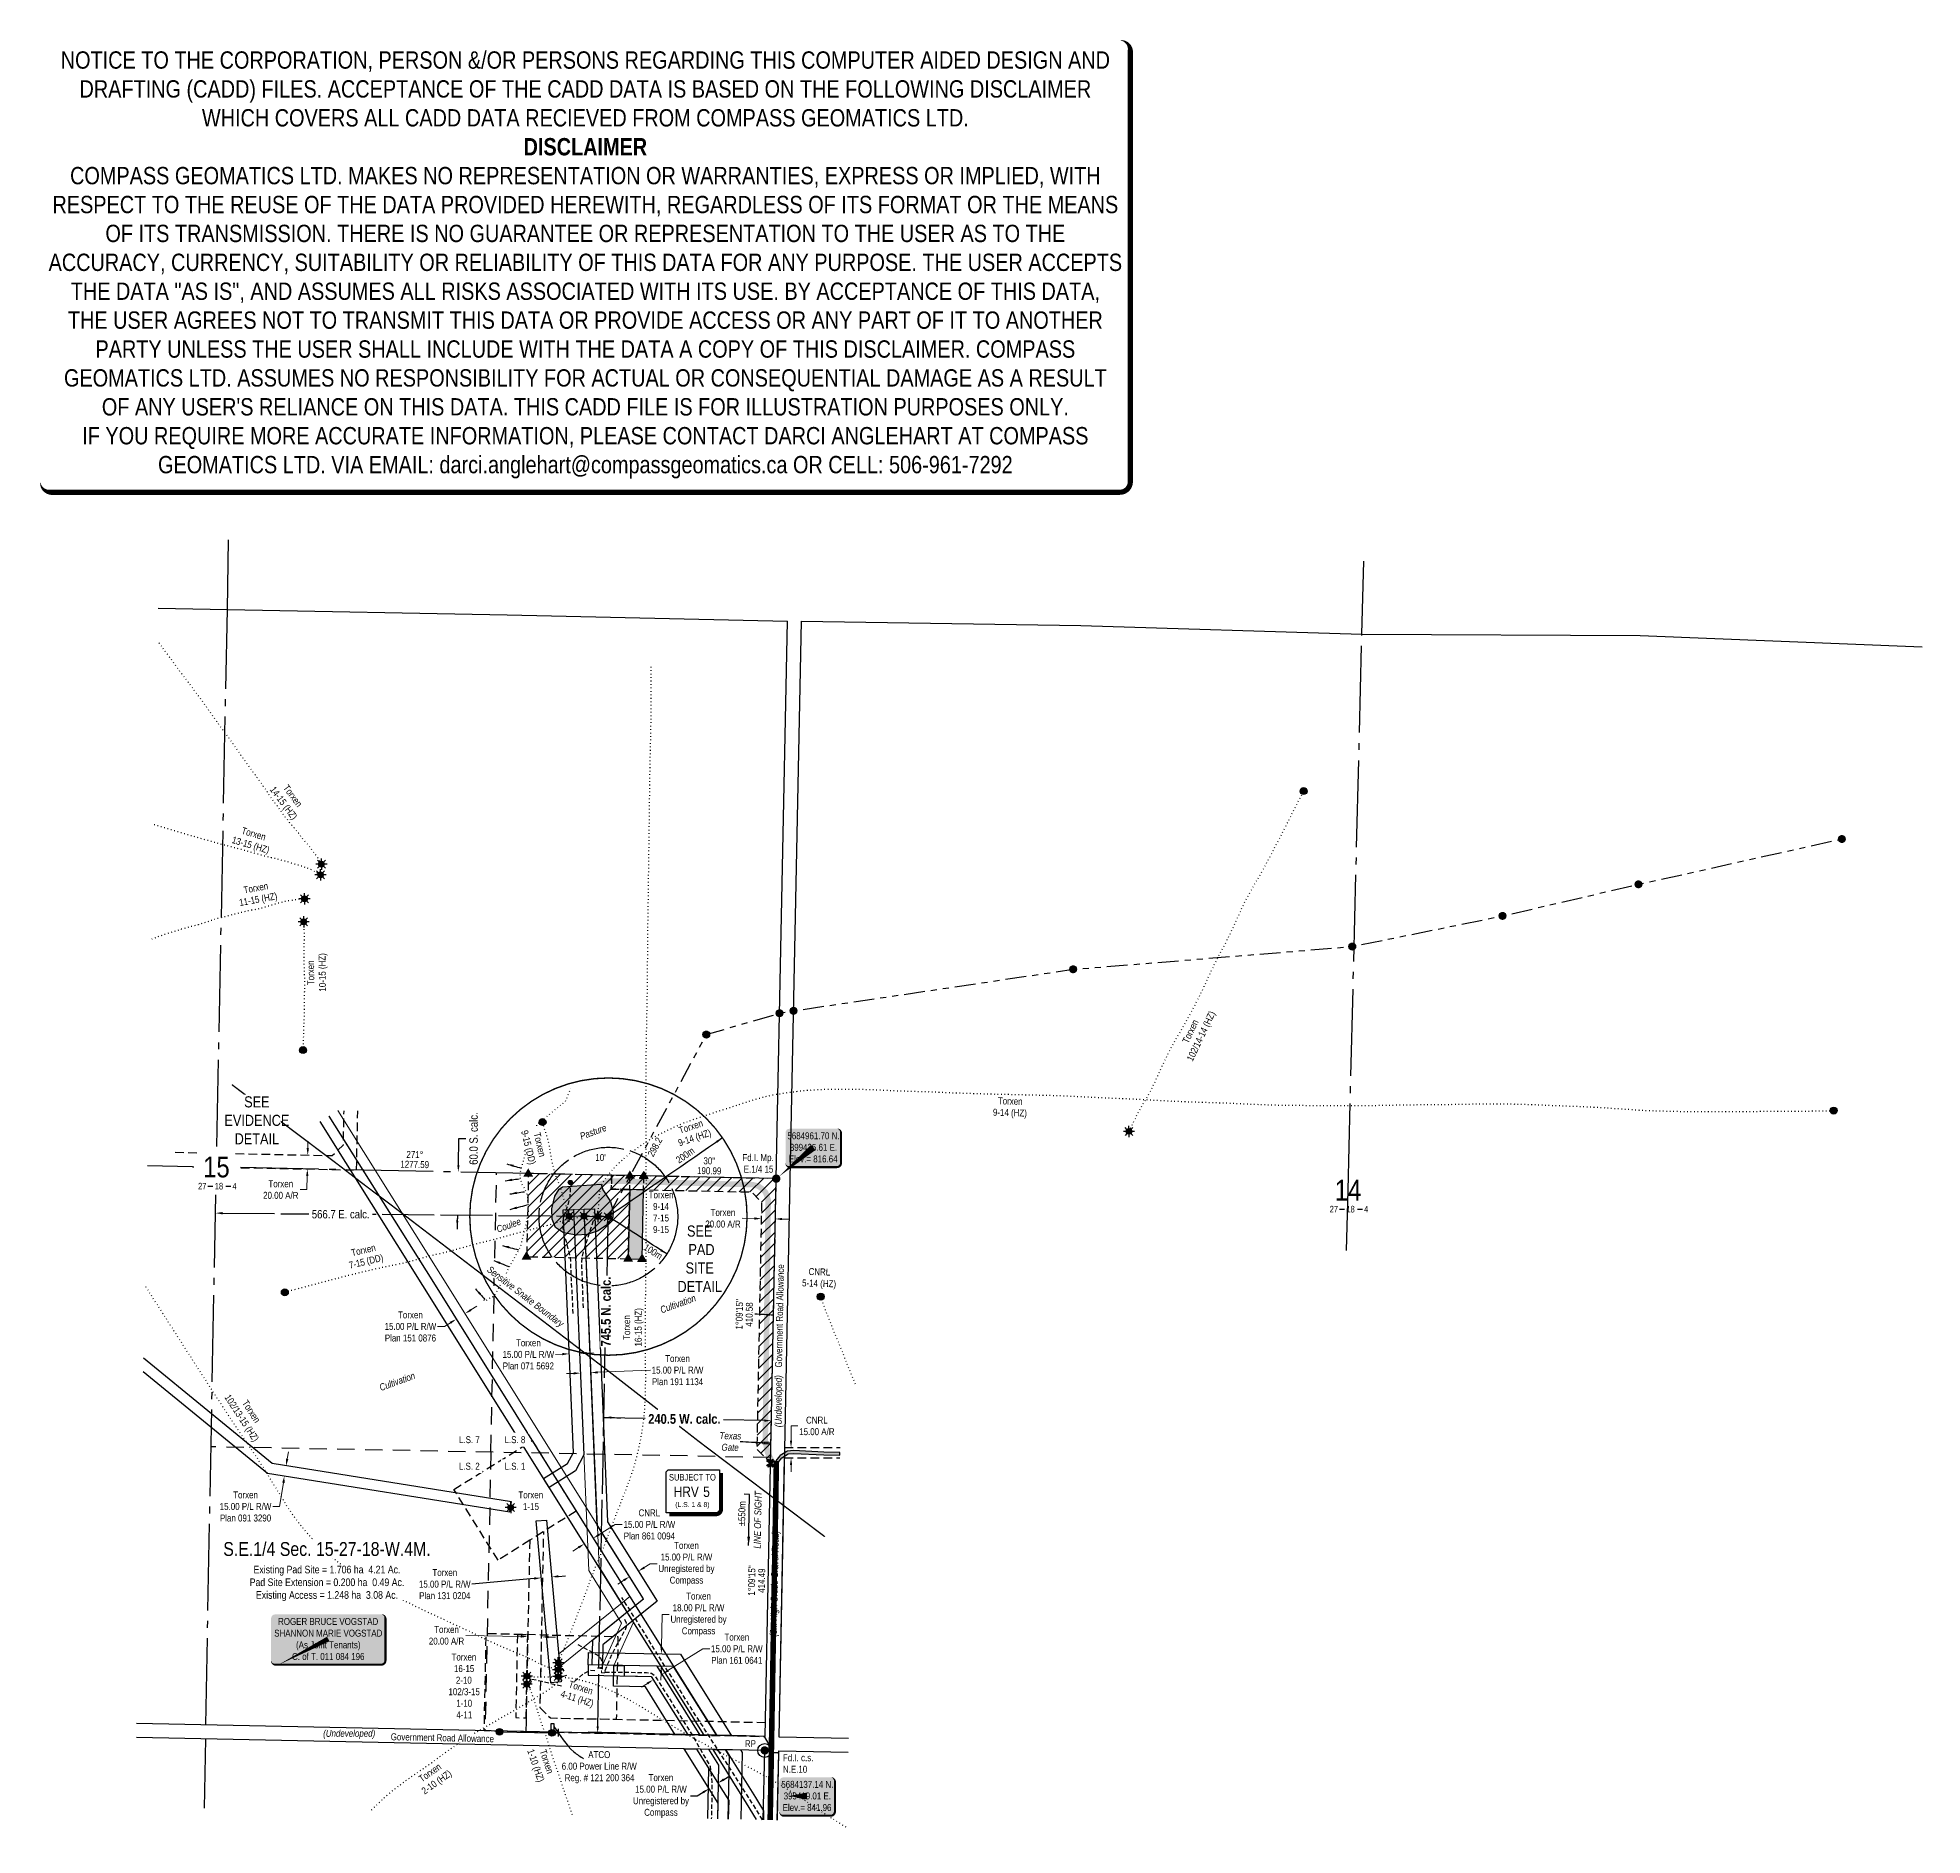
# Model space of a CAD drawing. Extents: x 396737 to 401088, y 5683157 to 5686607.
# Drawn here: x 398371 to 401088, y 5684015 to 5686607 of the extents above; entities that cross this region are included whole.
import ezdxf
from ezdxf.enums import TextEntityAlignment as Align

# ---------------------------------------------------------------- set-up
doc = ezdxf.new("R2010")
doc.units = 0
doc.header["$LTSCALE"] = 5
doc.header["$PDSIZE"] = 0.5
for name, pattern in [('DASHDOT2', [12.7, 6.35, -3.175, 0, -3.175]), ('foc-ACCESSROAD', [3.75, 2.5, -1.25]), ('foc-BUFFER', [16.75, 15, -1.75]), ('foc-COORDS', [16.75, 15, -1.75]), ('foc-DOT', [1, 0.2, -0.8]), ('foc-DRILLPATH', [14.75, 6, -1.75, 1.75, -1.75, 1.75, -1.75]), ('foc-FLOWLINE', [3.75, 2.5, -1.25]), ('foc-LSD', [8, 5, -3]), ('foc-QUARTERLINE', [33, 25, -3, 2, -3]), ('foc-TOPO', [1, 0.2, -0.8]), ('foc-TRAV', [1.875, 1.25, -0.625]), ('POWERLINE5', [7.8, 2.4, -0.6, 0.6, -0.6, 0.6, -0.6, 2.4]), ('UG_PIPE', [1.875, 1.25, -0.625])]:
    doc.linetypes.add(name, pattern=pattern)
doc.layers.get('Defpoints').update_dxf_attribs({"color": 9})
for name, color, linetype in [('10', 1, 'Continuous'), ('35', 37, 'Continuous'), ('9', 3, 'Continuous'), ('AB_SEC_N83UTMz12', 7, 'Continuous'), ('ABADATA-DRILL', 8, 'foc-DOT'), ('ABADATA-DRILL-T', 8, 'Continuous'), ('AS-FENCE', 48, 'foc-FENCE'), ('AS-OWNER', 7, 'Continuous'), ('AS-PIPE-AG', 44, 'Continuous'), ('AS-PIPE-UG', 44, 'UG_PIPE'), ('AS-POWER', 104, 'foc-POWER'), ('AS-POWER-EXISTING', 72, 'POWERLINE5'), ('AS-ROADS', 254, 'Continuous'), ('AS-SYMBOL', 7, 'Continuous'), ('AS-WILDLIFE', 131, 'DASHDOT2'), ('AUX-BUFFER', 7, 'foc-BUFFER'), ('C-AR', 13, 'foc-ACCESSROAD'), ('C-RW', 13, 'Continuous'), ('C-SYMBOL', 7, 'Continuous'), ('C-WS', 13, 'foc-ACCESSROAD'), ('CG-NOTES', 7, 'Continuous'), ('CTW', 7, 'Continuous'), ('DETAIL-T', 7, 'Continuous'), ('F-AR', 190, 'foc-ACCESSROAD'), ('F-EZE', 190, 'foc-FLOWLINE'), ('F-RW', 190, 'Continuous'), ('L-AREAREQUIRED', 7, 'Continuous'), ('L-BD', 7, 'Continuous'), ('L-DETAIL-T', 3, 'Continuous'), ('L-MON', 1, 'Continuous'), ('L-QSEC', 8, 'foc-QUARTERLINE'), ('L-ROAD-T', 7, 'Continuous'), ('L-SEC', 7, 'Continuous'), ('L-SECLBL', 7, 'Continuous'), ('L-SECTION-LSD', 7, 'foc-LSD'), ('P-OFFSETS', 7, 'foc-COORDS'), ('P-PDRILLPATH', 12, 'foc-DRILLPATH'), ('P-PROPOSED', 10, 'Continuous'), ('P-PROPOSED-EXISTING-H', 59, 'Continuous'), ('P-PROPOSED-H', 21, 'Continuous'), ('P-TRAV', 4, 'foc-TRAV'), ('T-GENERAL', 48, 'foc-TOPO')]:
    doc.layers.add(name, color=color, linetype=linetype)
for name, color, linetype, lineweight in [('AS-GENERAL', 48, 'Continuous', 18), ('C-AR-T', 13, 'Continuous', 9), ('C-RW-T', 13, 'Continuous', 9), ('C-WS-T', 13, 'Continuous', 9), ('F-AR-T', 190, 'Continuous', 9), ('F-EZE-T', 190, 'Continuous', 9), ('F-RW-T', 190, 'Continuous', 9), ('T-TEXT', 48, 'Continuous', 18)]:
    doc.layers.add(name, color=color, linetype=linetype, lineweight=lineweight)
doc.layers.add('DISCLAIMER', color=7, linetype='Continuous', plot=False)
doc.styles.add('100L', font='ARIALN.TTF', dxfattribs={"height": 11})
doc.styles.add('175L', font='ARIALN.TTF', dxfattribs={"height": 20})
doc.styles.add('240', font='ARIALN.TTF', dxfattribs={"height": 30})
doc.styles.add('80', font='ARIALN.TTF', dxfattribs={"height": 10})
doc.styles.add('80CG', font='ARIALN.TTF', dxfattribs={"height": 10})
doc.styles.add('80L', font='ARIALN.TTF', dxfattribs={"height": 10})
doc.styles.add('80LS', font='ARIALNI.TTF', dxfattribs={"height": 10})
doc.styles.add('foc-LtypeFont', font='ARIALN.TTF', dxfattribs={"height": 7.35})
doc.styles.add('HRV', font='ARIALN.TTF', dxfattribs={"height": 3})
doc.styles.add('SIMPLEX', font='ARIALN.TTF')
doc.linetypes.add('foc-FENCE', pattern='A,10,-1,["X",foc-LtypeFont,S=0.2,R=0,X=-0.625,Y=-0.75],-1.24', length=12.24)
doc.linetypes.add('foc-POWER', pattern='A,6,-1,["P",foc-LtypeFont,S=0.2,R=0,X=-0.625,Y=-0.75],-1.24,4', length=12.24)
doc.dimstyles.new('CG2011', dxfattribs={"dimscale": 5, "dimtxt": 9, "dimasz": 2, "dimexe": 0.2, "dimexo": 0.0625, "dimgap": 0.5, "dimtad": 0, "dimtih": 1, "dimtoh": 1, "dimzin": 0, "dimdsep": 46, "dimtxsty": '80CG', "dimcen": 0.1, "dimse1": 1, "dimse2": 1, "dimclrd": 256, "dimclrt": 256, "dimaunit": 1, "dimadec": 4, "dimazin": 0, "dimtfac": 0.06, "dimtofl": 0, "dimtmove": 0, "dimatfit": 1, "dimfxl": 0.2, "dimtolj": 1, "dimtzin": 0, "dimlwd": -1, "dimarcsym": 0})
doc.dimstyles.new('COMPASS', dxfattribs={"dimscale": 5, "dimtxt": 10, "dimasz": 2.5, "dimexe": 0.2, "dimexo": 0.0625, "dimgap": 0.5, "dimtad": 0, "dimtih": 1, "dimtoh": 1, "dimzin": 0, "dimdsep": 46, "dimtxsty": '80', "dimcen": 0.1, "dimse1": 1, "dimse2": 1, "dimclrd": 256, "dimclrt": 256, "dimaunit": 1, "dimadec": 4, "dimazin": 0, "dimtfac": 0.06, "dimtofl": 0, "dimtmove": 0, "dimatfit": 1, "dimfxl": 0.2, "dimtolj": 1, "dimtzin": 0, "dimlwd": -1, "dimarcsym": 0})
doc.dimstyles.new('Compass 5 000', dxfattribs={"dimscale": 5, "dimtxt": 9, "dimasz": 2, "dimexe": 0.2, "dimexo": 0.0625, "dimgap": 0.5, "dimtad": 0, "dimtih": 1, "dimtoh": 1, "dimzin": 0, "dimdsep": 46, "dimtxsty": '80CG', "dimcen": 0.1, "dimse1": 1, "dimse2": 1, "dimclrd": 256, "dimclrt": 256, "dimaunit": 1, "dimadec": 4, "dimazin": 0, "dimtfac": 0.06, "dimtofl": 0, "dimtmove": 0, "dimatfit": 1, "dimfxl": 0.2, "dimtolj": 1, "dimtzin": 0, "dimlwd": -1, "dimarcsym": 0})
pattern_1 = [(45, (162.951, 2318.957), (-7.85451839, 7.85451839), [])]

msp = doc.modelspace()

# ---------------------------------------------------------------- texts
at = {"char_height": 10, "rotation": 88.839033, "style": '80'}
for s, insert, width, attachment_point in [('%%P550m', (399386.488, 5684496.515), 42.11121, 6), ('\\pi0.27851;{\\fArial Narrow|b0|i1|c0|p34;LINE OF SIGH\\T1.55;T}', (399403.07, 5684428.036), 86.00414, 1)]:
    msp.add_mtext(s, dxfattribs=dict(at, insert=insert, width=width, attachment_point=attachment_point))
at = {"layer": '35', "color": 3, "insert": (399384.387, 5684151.884), "char_height": 9.99591, "width": 20.51743, "attachment_point": 1, "style": '80'}
msp.add_mtext('\\pi5.99404;RP', dxfattribs=at)
at = {"layer": 'ABADATA-DRILL', "char_height": 10, "attachment_point": 1, "style": '80L'}
for s, width, insert, rotation in [('\\pi21.24164;Torxen\\P\\pi11.79417;14-15 (HZ)', 77.04673, (398719.2, 5685548.014), 306.710399), ('\\pi21.24164;Torxen\\P\\pi11.79417;13-15 (HZ)', 77.04673, (398646.104, 5685474.899), 343.57707), ('\\pi21.24164;Torxen\\P\\pi11.79417;11-15 (HZ)', 77.04673, (398645.866, 5685378.839), 10.320833), ('\\pi21.24164;Torxen\\P\\pi11.79417;10-15 (HZ)', 77.04673, (398759.825, 5685219.368), 90.730025), ('\\pi21.24164;Torxen\\P\\pi0.64478;102/14-14 (HZ)', 77.04673, (400011.663, 5685140.794), 64.840547), ('\\pi10.09681;Torxen\\P\\pi3.44947;9-14 (HZ)', 54.75705, (399745.304, 5685079.316), 358.323578), ('\\pi10.09681;Torxen\\P\\pi3.44947;9-14 (HZ)', 54.75705, (399284.456, 5685032.417), 18.716252), ('\\pi10.09681;Torxen\\P\\pi2.84919;7-15 (DD)', 54.75705, (398811.981, 5684857.014), 13.415613), ('\\pi12.27962;CNRL\\P\\pi3.44947;5-14 (HZ)', 54.75705, (399470.162, 5684833.155), 358.323578), ('\\pi10.09681;Torxen\\P\\pi0.64933;16-15 (HZ)', 54.75705, (399215.009, 5684718.967), 90.03146), ('\\pi21.24164;Torxen\\P\\pi0.64478;102/13-15 (HZ)', 77.04673, (398661.55, 5684661.479), 303.120621), ('\\pi9.50465;Torxen\\P\\pi3.24271;1-10 (HZ)', 53.57273, (399100.631, 5684148.623), 288.757389), ('\\pi9.50465;Torxen\\P\\pi2.78909;2-10 (HZ)', 53.57273, (398911.033, 5684093.453), 35.255134)]:
    msp.add_mtext_dynamic_manual_height_columns(s, width=width, gutter_width=50, heights=[0], dxfattribs=dict(at, insert=insert, rotation=rotation))
at = {"layer": 'AS-GENERAL', "style": '80LS'}
for s, height, p in [('Coulee', 9.9957, (399034.477, 5684883.591)), ('Cultivation', 9.99569, (398865.679, 5684655.34))]:
    msp.add_text(s, height=height, rotation=20, dxfattribs=at).set_placement(p)
at = {"layer": 'AS-GENERAL', "attachment_point": 1, "style": '80L'}
for s, width, insert, char_height, rotation in [('{\\fArial Narrow|b0|i1|c0|p34;(Undeveloped)}', 163.0265, (399433.542, 5684603.191), 9.99182, 90), ('\\pi17.47072;{\\fArial Narrow|b0|i1|c0|p34;(8m High Grade Gravel Road)}', 186.05287, (399425.974, 5684283.902), 9.99591, 88.768258)]:
    msp.add_mtext_dynamic_manual_height_columns(s, width=width, gutter_width=50, heights=[0], dxfattribs=dict(at, insert=insert, char_height=char_height, rotation=rotation))
at = {"layer": 'AS-GENERAL', "insert": (398782.342, 5684166.761), "char_height": 9.99182, "attachment_point": 1, "style": '80L'}
msp.add_mtext_dynamic_manual_height_columns('{\\fArial Narrow|b0|i1|c0|p34;(Undeveloped)}', width=163.0265, gutter_width=50, heights=[0], dxfattribs=at)
at = {"layer": 'AUX-BUFFER', "style": '80CG'}
msp.add_text('200m', height=9.9959, rotation=34.593823, dxfattribs=at).set_placement((399304.323, 5684995.444), align=Align.MIDDLE_CENTER)
at = {"layer": 'C-WS-T', "char_height": 10, "attachment_point": 1, "style": '80L'}
for s, width, insert in [('\\pi3.36849;Torxen\\P\\pi10.03971;1-15', 41.30042, (399060.508, 5684510.618)), ('\\pi9.50465;Torxen\\P\\pi12.99032;16-15\\P\\pi15.76658;2-10\\P\\pi5.02647;102/3-15\\P\\pi16.2202;1-10\\P\\pi16.44871;4-11', 53.57273, (398957.972, 5684276.822))]:
    msp.add_mtext_dynamic_manual_height_columns(s, width=width, gutter_width=50, heights=[0], dxfattribs=dict(at, insert=insert))
at = {"layer": 'F-EZE-T', "insert": (399126.049, 5684136.121), "char_height": 10, "attachment_point": 1, "style": '80L'}
msp.add_mtext_dynamic_manual_height_columns('\\pi38.45388;ATCO\\P\\pi0.2581;6.00 Power Line R/W\\P\\pi4.518;Reg. # 121 200 364', width=108.2379, gutter_width=50, heights=[0], dxfattribs=at)
at = {"layer": 'L-BD', "style": '80L'}
for s, rotation, p in [('298.2', 61.7265, (399260.645, 5685007.249)), ('1277.59', 358.8244, (398914.348, 5684982.235)), ('271°', 358.8244, (398914.64, 5684996.476)), ("10'", 358.8244, (399182.327, 5684992.187)), ("30''", 358.8244, (399339.257, 5684987.351)), ('190.99', 358.8244, (399338.965, 5684973.11)), ("1°09'15''", 88.8464, (399382.391, 5684766.061)), ('410.58', 88.8464, (399396.632, 5684765.774)), ("1°09'15''", 88.8464, (399400.22, 5684382.307)), ('414.49', 88.8464, (399414.461, 5684382.02))]:
    msp.add_text(s, height=9.9959, rotation=rotation, dxfattribs=at).set_placement(p, align=Align.MIDDLE)
at = {"layer": 'L-DETAIL-T', "insert": (399325.26, 5684846.154), "char_height": 15.99347, "width": 87.75311, "attachment_point": 5, "style": '80CG'}
msp.add_mtext('SEE\\P PAD SITE DETAIL', dxfattribs=at)
at = {"layer": 'L-MON', "attachment_point": 1, "style": '80L'}
for s, insert, char_height in [('\\pi1.97255;Fd.I. Mp.\\P\\pi3.94309;E.1/4 15', (399384.868, 5684997.011), 9.99591), ('Fd.I. c.s.\\PN.E.10', (399445.329, 5684131.624), 9.9959)]:
    msp.add_mtext_dynamic_manual_height_columns(s, width=45.22225, gutter_width=50, heights=[0], dxfattribs=dict(at, insert=insert, char_height=char_height))
at = {"layer": 'L-ROAD-T', "style": '80L'}
msp.add_text('Government Road Allowance', height=9.99182, rotation=88.828806, dxfattribs=at).set_placement((399440.414, 5684763.842), align=Align.MIDDLE_CENTER)
at = {"layer": 'T-TEXT', "style": '80LS'}
msp.add_text('Pasture', height=9.9959, rotation=20, dxfattribs=at).set_placement((399171.636, 5685029.123), align=Align.MIDDLE_CENTER)

# ---------------------------------------------------------------- blocks, each defined once
blk = doc.blocks.new('*D432')
at = {"layer": 'C-RW', "transparency": 16777216}
for p, q in [((399086.8, 5684385.1), (398996.7, 5684376.9)), ((399121.6, 5684388.2), (399131.6, 5684389.1))]:
    blk.add_line(p, q, dxfattribs=at)
for points in [[(399086.6, 5684386.7), (399086.9, 5684383.4), (399096.8, 5684386)], [(399121.5, 5684389.9), (399121.8, 5684386.6), (399111.7, 5684387.3)]]:
    blk.add_solid(points, dxfattribs=at)
at = {"layer": 'Defpoints', "color": 0, "transparency": 16777216}
for p in [(399096.8, 5684386), (399099.1, 5684360.5), (399114, 5684361.8)]:
    blk.add_point(p, dxfattribs=at)
at = {"layer": 'C-RW', "transparency": 16777216, "insert": (398957.7, 5684376.9), "char_height": 10, "attachment_point": 5, "style": '80CG'}
blk.add_mtext('\\A1;Torxen\\P15.00 P/L R/W\\PPlan 131 0204', dxfattribs=at)
blk = doc.blocks.new('L-SECLBL')
at = {"layer": '9', "color": 7}
for p, q in [((-5.1, -27.8), (-12.3, -27.8)), ((20.7, -27.8), (13.5, -27.8))]:
    blk.add_line(p, q, dxfattribs=at)
at = {"layer": '10', "color": 2, "style": 'SIMPLEX'}
blk.add_attdef('SEC', text='', height=30, dxfattribs=at).set_placement((0, 0), align=Align.MIDDLE)
at = {"layer": '10', "color": 5, "style": '80L'}
blk.add_attdef('TWP', text='', height=9.5, dxfattribs=at).set_placement((-14.4, -27.4), align=Align.MIDDLE_RIGHT)
blk.add_attdef('RGE', text='', height=9.5, dxfattribs=at).set_placement((3.6, -27.4), align=Align.MIDDLE_CENTER)
blk.add_attdef('MER', text='', height=9.5, dxfattribs=at).set_placement((23.2, -27.4), align=Align.MIDDLE_LEFT)
blk = doc.blocks.new('POWERPOLE')
h = blk.add_hatch(color=255)
edge = h.paths.add_edge_path()
edge.add_arc((0, 0), 0.96, 0, 360)
at = {"linetype": 'Continuous'}
for p, q in [((0.68, -0.68), (-0.68, 0.68)), ((-0.68, -0.68), (0.68, 0.68))]:
    blk.add_line(p, q, dxfattribs=at)
blk.add_circle((0, 0), 0.96, dxfattribs=at)
blk = doc.blocks.new('HRV')
blk.add_lwpolyline([(-35.1, 31.6), (37.2, 31.6), (37.2, -25.5, -0.414214), (32.2, -30.5), (-40.1, -30.5), (-40.1, 26.6, -0.414214)], format="xyb", close=True)
at = {"const_width": 5, "flags": 128}
blk.add_lwpolyline([(-35.1, -33), (32.2, -33, 0.414214), (39.7, -25.5), (39.7, 26.6)], format="xyb", dxfattribs=at)
at = {"style": '80L'}
blk.add_text('SUBJECT TO', height=9.5, dxfattribs=at).set_placement((-2, 13.1), align=Align.BOTTOM_CENTER)
blk.add_attdef('(N.W.1/4 00)', text='', height=7.12, dxfattribs=at).set_placement((-2, -24.4), align=Align.BOTTOM_CENTER)
at = {"layer": 'CTW', "color": 3, "style": 'HRV'}
blk.add_text('HRV', height=15, dxfattribs=at).set_placement((-10.9, -0.2), align=Align.MIDDLE_CENTER)
blk.add_attdef('0', text='', height=15, dxfattribs=at).set_placement((18.3, -0.2), align=Align.MIDDLE_CENTER)
blk = doc.blocks.new('*D424')
at = {"layer": 'C-AR-T', "transparency": 16777216}
for p, q in [((399067.3, 5684301.5), (398988, 5684303.1)), ((399107.3, 5684300.7), (399117.3, 5684300.5))]:
    blk.add_line(p, q, dxfattribs=at)
for points in [[(399067.4, 5684303.2), (399067.3, 5684299.8), (399077.3, 5684301.3)], [(399107.4, 5684302.3), (399107.3, 5684299), (399097.3, 5684300.9)]]:
    blk.add_solid(points, dxfattribs=at)
at = {"layer": 'Defpoints', "color": 0, "transparency": 16777216}
for p in [(399077.3, 5684301.3), (399076.6, 5684265), (399096.6, 5684264.6)]:
    blk.add_point(p, dxfattribs=at)
at = {"layer": 'C-AR-T', "transparency": 16777216, "insert": (398960.2, 5684303.1), "char_height": 10, "attachment_point": 5, "style": '80CG'}
blk.add_mtext('\\A1;Torxen\\P20.00 A/R', dxfattribs=at)
blk = doc.blocks.new('*D425')
at = {"layer": 'C-AR-T', "transparency": 16777216}
for p, q in [((399404.1, 5684904.2), (399386.5, 5684904.5)), ((399444, 5684903.4), (399454, 5684903.2))]:
    blk.add_line(p, q, dxfattribs=at)
for points in [[(399404.1, 5684905.9), (399404, 5684902.5), (399414.1, 5684904)], [(399444.1, 5684905.1), (399444, 5684901.8), (399434, 5684903.6)]]:
    blk.add_solid(points, dxfattribs=at)
at = {"layer": 'Defpoints', "color": 0, "transparency": 16777216}
for p in [(399414.1, 5684904), (399412.6, 5684831.1), (399432.6, 5684830.7)]:
    blk.add_point(p, dxfattribs=at)
at = {"layer": 'C-AR-T', "transparency": 16777216, "insert": (399358.8, 5684904.5), "char_height": 10, "attachment_point": 5, "style": '80CG'}
blk.add_mtext('\\A1;Torxen\\P20.00 A/R', dxfattribs=at)
blk = doc.blocks.new('*D426')
at = {"layer": 'C-RW-T', "transparency": 16777216}
for p, q in [((398730.5, 5684557.7), (398732.1, 5684567.6)), ((398725, 5684523.1), (398719.5, 5684488.9)), ((398719.5, 5684488.9), (398709.5, 5684488.9))]:
    blk.add_line(p, q, dxfattribs=at)
for points in [[(398728.8, 5684558), (398732.1, 5684557.4), (398728.9, 5684547.8)], [(398723.3, 5684523.4), (398726.6, 5684522.9), (398726.5, 5684533)]]:
    blk.add_solid(points, dxfattribs=at)
at = {"layer": 'Defpoints', "color": 0, "transparency": 16777216}
for p in [(398726.5, 5684533), (398850.3, 5684528.4), (398847.9, 5684513.6)]:
    blk.add_point(p, dxfattribs=at)
at = {"layer": 'C-RW-T', "transparency": 16777216, "insert": (398670.4, 5684488.9), "char_height": 10, "attachment_point": 5, "style": '80CG'}
blk.add_mtext('\\A1;Torxen\\P15.00 P/L R/W\\PPlan 091 3290', dxfattribs=at)
blk = doc.blocks.new('*D427')
at = {"layer": 'C-RW-T', "transparency": 16777216}
for p, q in [((399162.2, 5684710.1), (399172.2, 5684710.5)), ((399127.2, 5684708.6), (399117.2, 5684708.2))]:
    blk.add_line(p, q, dxfattribs=at)
for points in [[(399127.2, 5684710.3), (399127.3, 5684707), (399137.2, 5684709.1)], [(399162.1, 5684711.8), (399162.3, 5684708.4), (399152.2, 5684709.7)]]:
    blk.add_solid(points, dxfattribs=at)
at = {"layer": 'Defpoints', "color": 0, "transparency": 16777216}
for p in [(399135.8, 5684742.8), (399150.8, 5684743.4), (399152.2, 5684709.7)]:
    blk.add_point(p, dxfattribs=at)
at = {"layer": 'C-RW-T', "transparency": 16777216, "insert": (399078.2, 5684708.2), "char_height": 10, "attachment_point": 5, "style": '80CG'}
blk.add_mtext('\\A1;Torxen\\P15.00 P/L R/W\\PPlan 071 5692', dxfattribs=at)
blk = doc.blocks.new('*D428')
at = {"layer": 'C-RW-T', "transparency": 16777216}
for p, q in [((399178.4, 5684682.4), (399254.2, 5684685.5)), ((399143.4, 5684680.9), (399133.4, 5684680.5))]:
    blk.add_line(p, q, dxfattribs=at)
for points in [[(399143.3, 5684682.6), (399143.5, 5684679.2), (399153.4, 5684681.3)], [(399178.3, 5684684), (399178.4, 5684680.7), (399168.4, 5684681.9)]]:
    blk.add_solid(points, dxfattribs=at)
at = {"layer": 'Defpoints', "color": 0, "transparency": 16777216}
for p in [(399168.4, 5684681.9), (399154.6, 5684652.5), (399169.6, 5684653.1)]:
    blk.add_point(p, dxfattribs=at)
at = {"layer": 'C-RW-T', "transparency": 16777216, "insert": (399293.3, 5684685.5), "char_height": 10, "attachment_point": 5, "style": '80CG', "bg_fill": 3, "box_fill_scale": 1.1, "bg_fill_color": 256, "bg_fill_true_color": 13158600, "bg_fill_transparency": 0}
blk.add_mtext('\\A1;Torxen\\P15.00 P/L R/W\\PPlan 191 1134', dxfattribs=at)
blk = doc.blocks.new('*D429')
at = {"layer": 'C-RW-T', "transparency": 16777216}
for p, q in [((399279.5, 5684252.3), (399329.7, 5684283.7)), ((399329.7, 5684283.7), (399339.7, 5684283.7)), ((399249.8, 5684233.7), (399241.3, 5684228.4))]:
    blk.add_line(p, q, dxfattribs=at)
for points in [[(399278.6, 5684253.7), (399280.4, 5684250.9), (399271, 5684247)], [(399248.9, 5684235.1), (399250.7, 5684232.3), (399258.3, 5684239)]]:
    blk.add_solid(points, dxfattribs=at)
at = {"layer": 'Defpoints', "color": 0, "transparency": 16777216}
for p in [(399271, 5684247), (399281.2, 5684202.3), (399293.9, 5684210.3)]:
    blk.add_point(p, dxfattribs=at)
at = {"layer": 'C-RW-T', "transparency": 16777216, "insert": (399378.8, 5684283.7), "char_height": 10, "attachment_point": 5, "style": '80CG'}
blk.add_mtext('\\A1;Torxen\\P15.00 P/L R/W\\PPlan 161 0641', dxfattribs=at)
blk = doc.blocks.new('*D430')
at = {"layer": 'Defpoints', "color": 0, "transparency": 16777216}
for p in [(399457, 5684573.9), (399468, 5684573.9), (399468, 5684558.9)]:
    blk.add_point(p, dxfattribs=at)
at = {"layer": 'F-AR-T', "transparency": 16777216}
for p, q in [((399457, 5684583.9), (399457, 5684605.1)), ((399457, 5684605.1), (399467, 5684605.1)), ((399457, 5684548.9), (399457, 5684538.9))]:
    blk.add_line(p, q, dxfattribs=at)
for points in [[(399455.3, 5684583.9), (399458.6, 5684583.9), (399457, 5684573.9)], [(399455.3, 5684548.9), (399458.6, 5684548.9), (399457, 5684558.9)]]:
    blk.add_solid(points, dxfattribs=at)
at = {"layer": 'F-AR-T', "transparency": 16777216, "insert": (399494.2, 5684605.1), "char_height": 10, "attachment_point": 5, "style": '80CG'}
blk.add_mtext('\\A1;CNRL\\P15.00 A/R', dxfattribs=at)
blk = doc.blocks.new('*D431')
at = {"layer": 'Defpoints', "color": 0, "transparency": 16777216}
for p in [(399135.3, 5684473), (399148, 5684480.9), (399171.7, 5684443.1)]:
    blk.add_point(p, dxfattribs=at)
at = {"layer": 'F-RW-T', "transparency": 16777216}
for p, q in [((399180.2, 5684448.4), (399203.6, 5684463)), ((399203.6, 5684463), (399213.6, 5684463)), ((399150.5, 5684429.8), (399142.1, 5684424.5))]:
    blk.add_line(p, q, dxfattribs=at)
for points in [[(399179.3, 5684449.8), (399181.1, 5684446.9), (399171.7, 5684443.1)], [(399149.7, 5684431.2), (399151.4, 5684428.4), (399159, 5684435.1)]]:
    blk.add_solid(points, dxfattribs=at)
at = {"layer": 'F-RW-T', "transparency": 16777216, "insert": (399252.7, 5684463), "char_height": 10, "attachment_point": 5, "style": '80CG'}
blk.add_mtext('\\A1;CNRL\\P15.00 P/L R/W\\PPlan 861 0094', dxfattribs=at)
blk = doc.blocks.new('*U423')
at = {"color": 72}
blk.add_line((0.01, -1.1), (-0.01, 1.1), dxfattribs=at)
at = {"layer": 'AS-SYMBOL', "color": 72, "flags": 128}
blk.add_lwpolyline([(-1.86, -0.01), (0, 0)], dxfattribs=at)
blk = doc.blocks.new('GAS')
h = blk.add_hatch(color=255)
h.dxf.hatch_style = 1
edge = h.paths.add_edge_path()
edge.add_arc((0, 0), 0.9, 0, 360)
for p, q in [((-0.81, 0), (-1.62, 0)), ((-0.57, 0.57), (-1.14, 1.14)), ((0, 0.81), (0, 1.62)), ((0.57, 0.57), (1.14, 1.14)), ((1.62, 0), (0.81, 0)), ((-0.57, -0.57), (-1.14, -1.14)), ((0, -0.81), (0, -1.62)), ((1.14, -1.14), (0.57, -0.57))]:
    blk.add_line(p, q)
blk.add_circle((0, 0), 0.8)
blk = doc.blocks.new('fdia')
at = {"color": 255, "const_width": 1}
blk.add_lwpolyline([(-0.5, 0, 1), (0.5, 0, 1)], format="xyb", close=True, dxfattribs=at)
blk = doc.blocks.new('Fdiaa')
blk.add_blockref('fdia', (0, 0))
blk = doc.blocks.new('fdib')
at = {"color": 1, "const_width": 1.6}
blk.add_lwpolyline([(-0.4, 0, 1), (0.4, 0, 1)], format="xyb", close=True, dxfattribs=at)
at = {"color": 1}
blk.add_circle((0, 0), 0.8, dxfattribs=at)
blk = doc.blocks.new('Fdibb')
blk.add_blockref('fdib', (0, 0))
blk = doc.blocks.new('fdicc')
for name in ['Fdibb', 'Fdiaa']:
    blk.add_blockref(name, (0, 0))
blk = doc.blocks.new('FDI')
blk.add_blockref('fdicc', (0, 0))
blk = doc.blocks.new('STRIA')
blk.add_hatch(color=255).paths.add_polyline_path([(-0.04, 1.52), (-1.47, -0.87), (1.39, -0.87)])
blk = doc.blocks.new('STRIAA')
blk.add_blockref('STRIA', (0, 0))
blk = doc.blocks.new('STRIB')
at = {"color": 1}
blk.add_solid([(-1.12, -0.67), (-0.04, 1.13), (1.04, -0.67)], dxfattribs=at)
blk = doc.blocks.new('STRIBB')
blk.add_blockref('STRIB', (0, 0))
blk = doc.blocks.new('STRICC')
for name in ['STRIAA', 'STRIBB']:
    blk.add_blockref(name, (0, 0))
blk = doc.blocks.new('fdspike')
blk.add_blockref('STRICC', (0, 0))
blk = doc.blocks.new('TRIA')
blk.add_hatch(color=255).paths.add_polyline_path([(-0.04, 1.52), (-1.47, -0.87), (1.39, -0.87)])
blk = doc.blocks.new('TRIAA')
blk.add_blockref('TRIA', (0, 0))
blk = doc.blocks.new('TRIB')
at = {"color": 1}
blk.add_lwpolyline([(-1.12, -0.67), (-0.04, 1.13), (1.04, -0.67)], close=True, dxfattribs=at)
blk = doc.blocks.new('TRIBB')
blk.add_blockref('TRIB', (0, 0))
blk = doc.blocks.new('TRICC')
for name in ['TRIAA', 'TRIBB']:
    blk.add_blockref(name, (0, 0))
blk = doc.blocks.new('plspike')
blk.add_blockref('TRICC', (0, 0))
blk = doc.blocks.new('WC')
at = {"layer": 'L-MON'}
h = blk.add_hatch(color=255, dxfattribs=at)
h.dxf.hatch_style = 1
edge = h.paths.add_edge_path()
edge.add_arc((0, 0), 0.9, 0, 360)
at = {"layer": 'L-MON', "color": 240, "flags": 128}
for points in [[(-0.62, 0.5), (-1.23, 1.12)], [(0.52, 0.61), (1.13, 1.21)], [(-1.18, -1.18), (-0.56, -0.57)], [(1.16, -1.18), (0.56, -0.57)]]:
    blk.add_lwpolyline(points, dxfattribs=at)
at = {"layer": 'L-MON', "color": 240}
for radius in [0.8, 0.373]:
    blk.add_circle((0, 0), radius, dxfattribs=at)
blk = doc.blocks.new('RISER')
h = blk.add_hatch(color=255)
h.dxf.hatch_style = 1
edge = h.paths.add_edge_path()
edge.add_arc((0, 0), 0.7, 0, 360)
blk.add_hatch(color=48).paths.add_polyline_path([(0.58, -0.15), (-0.58, -0.15, 0.774597)])
at = {"color": 48}
blk.add_line((-0.58, -0.15), (0.58, -0.15), dxfattribs=at)
blk.add_circle((0, 0), 0.6, dxfattribs=at)
blk = doc.blocks.new('TEMP')
h = blk.add_hatch(color=255)
h.dxf.hatch_style = 1
h.paths.add_polyline_path([(0, 0.25), (-0.67, 1.15), (-0.67, 0.67), (-1.15, 0.67), (-0.25, 0), (-1.15, -0.67), (-0.67, -0.67), (-0.67, -1.15), (0, -0.25), (0.67, -1.15), (0.67, -0.67), (1.15, -0.67), (0.25, 0), (1.15, 0.67), (0.67, 0.67), (0.67, 1.15)])
h.paths.add_polyline_path([(0.57, 0.85), (0.57, 0.57), (0.85, 0.57), (0.08, 0), (0.85, -0.57), (0.57, -0.57), (0.57, -0.85), (0, -0.08), (-0.57, -0.85), (-0.57, -0.57), (-0.85, -0.57), (-0.08, 0), (-0.85, 0.57), (-0.57, 0.57), (-0.57, 0.85), (0, 0.08)], flags=16)
h = blk.add_hatch(color=1)
h.dxf.hatch_style = 1
h.paths.add_polyline_path([(0, 0.08), (-0.57, 0.85), (-0.57, 0.57), (-0.85, 0.57), (-0.08, 0), (-0.85, -0.57), (-0.57, -0.57), (-0.57, -0.85), (0, -0.08), (0.57, -0.85), (0.57, -0.57), (0.85, -0.57), (0.08, 0), (0.85, 0.57), (0.57, 0.57), (0.57, 0.85)])
at = {"color": 1}
for p, q in [((-0.08, 0), (0.08, 0)), ((0, 0.08), (0, -0.08))]:
    blk.add_line(p, q, dxfattribs=at)
at = {"color": 255, "flags": 128}
blk.add_lwpolyline([(-0.25, 0), (-1.15, 0.67), (-0.67, 0.67), (-0.67, 1.15), (0, 0.25), (0.67, 1.15), (0.67, 0.67), (1.15, 0.67), (0.25, 0), (1.15, -0.67), (0.67, -0.67), (0.67, -1.15), (0, -0.25), (-0.67, -1.15), (-0.67, -0.67), (-1.15, -0.67)], close=True, dxfattribs=at)
at = {"color": 1, "flags": 128}
blk.add_lwpolyline([(-0.08, 0), (-0.85, 0.57), (-0.57, 0.57), (-0.57, 0.85), (0, 0.08), (0.57, 0.85), (0.57, 0.57), (0.85, 0.57), (0.08, 0), (0.85, -0.57), (0.57, -0.57), (0.57, -0.85), (0, -0.08), (-0.57, -0.85), (-0.57, -0.57), (-0.85, -0.57)], close=True, dxfattribs=at)
blk = doc.blocks.new('*D439')
at = {"layer": 'C-RW-T', "transparency": 16777216}
for p, q in [((399270.2, 5684286.4), (399271.2, 5684333.1)), ((399271.2, 5684333.1), (399281.2, 5684333.1)), ((399269.5, 5684248.4), (399269.3, 5684238.4))]:
    blk.add_line(p, q, dxfattribs=at)
for points in [[(399268.6, 5684286.4), (399271.9, 5684286.4), (399270, 5684276.4)], [(399267.8, 5684248.4), (399271.2, 5684248.4), (399269.7, 5684258.4)]]:
    blk.add_solid(points, dxfattribs=at)
at = {"layer": 'Defpoints', "color": 0, "transparency": 16777216}
for p in [(399236.2, 5684277.1), (399270, 5684276.4), (399235.9, 5684259.1)]:
    blk.add_point(p, dxfattribs=at)
at = {"layer": 'C-RW-T', "transparency": 16777216, "insert": (399323.6, 5684333.1), "char_height": 10, "attachment_point": 5, "style": '80CG'}
blk.add_mtext('\\A1;Torxen\\P18.00 P/L R/W\\PUnregistered by\\PCompass', dxfattribs=at)
blk = doc.blocks.new('*D446')
at = {"layer": 'C-AR-T', "transparency": 16777216}
for p, q in [((398760.2, 5685005.6), (398760.4, 5685015.6)), ((398759.4, 5684965.6), (398759, 5684945.9)), ((398759, 5684945.9), (398749, 5684945.9))]:
    blk.add_line(p, q, dxfattribs=at)
for points in [[(398758.5, 5685005.7), (398761.9, 5685005.6), (398760, 5684995.6)], [(398757.7, 5684965.6), (398761, 5684965.5), (398759.6, 5684975.6)]]:
    blk.add_solid(points, dxfattribs=at)
at = {"layer": 'Defpoints', "color": 0, "transparency": 16777216}
for p in [(398746.5, 5684995.9), (398746.1, 5684975.8), (398759.6, 5684975.6)]:
    blk.add_point(p, dxfattribs=at)
at = {"layer": 'C-AR-T', "transparency": 16777216, "insert": (398721.2, 5684945.9), "char_height": 10, "attachment_point": 5, "style": '80CG'}
blk.add_mtext('\\A1;Torxen\\P20.00 A/R', dxfattribs=at)
blk = doc.blocks.new('*U466')
h = blk.add_hatch(color=59)
edge = h.paths.add_edge_path()
edge.add_line((-76.5, -37), (76.5, -37))
edge.add_arc((76.5, -31), 6, 270, 360)
edge.add_line((82.5, -31), (82.5, 29.5))
edge.add_arc((76.5, 29.5), 6, 0, 90)
edge.add_line((76.5, 35.5), (-76.5, 35.5))
edge.add_arc((-76.5, 29.5), 6, 90, 180)
edge.add_line((-82.5, 29.5), (-82.5, -31))
edge.add_arc((-76.5, -31), 6, 180, 270)
at = {"color": 1, "flags": 128}
blk.add_lwpolyline([(-76.5, -37, 3, 3, 0), (76.5, -37, 3, 3, 0.414214), (82.5, -31, 3, 3, 0), (82.5, 29.5, 3, 0, 0.414214), (76.5, 35.5, 0, 0, 0), (-76.5, 35.5, 0, 0, 0.414214), (-82.5, 29.5, 0, 0, 0), (-82.5, -31, 0, 3, 0.414214)], format="xyseb", close=True, dxfattribs=at)
blk.add_lwpolyline([(-72.5, -37.6, 0, 7.5, 0), (0, 0, 0, 0, 0)], format="xyseb", dxfattribs=at)
at = {"color": 1, "style": '80'}
blk.add_attdef('ENTER_TEXT_001', (-36.3, -5), '', height=10, dxfattribs=at)
blk = doc.blocks.new('BH-Existing')
at = {"layer": 'ABADATA-DRILL-T'}
h = blk.add_hatch(color=256, dxfattribs=at)
h.dxf.hatch_style = 1
edge = h.paths.add_edge_path()
edge.add_arc((0, 0), 0.5, 0, 360)
blk.add_circle((0, 0), 0.5, dxfattribs=at)
blk = doc.blocks.new('*D494')
at = {"layer": 'Defpoints', "color": 0, "transparency": 16777216}
for p in [(398627.3, 5684912), (398627.3, 5684910.9), (399193.8, 5684905.7)]:
    blk.add_point(p, dxfattribs=at)
at = {"layer": 'P-OFFSETS', "transparency": 16777216}
for p, q in [((398637.3, 5684911.9), (398761.8, 5684910.8)), ((399193.8, 5684906.8), (398853.4, 5684909.9))]:
    blk.add_line(p, q, dxfattribs=at)
blk.add_solid([(398637.3, 5684913.6), (398637.2, 5684910.2), (398627.3, 5684912)], dxfattribs=at)
at = {"layer": 'P-OFFSETS', "transparency": 16777216, "insert": (398807.6, 5684910.3), "char_height": 10, "attachment_point": 5, "style": '80CG'}
blk.add_mtext('\\A1;{\\H1.2x;566.7 E. calc.}', dxfattribs=at)
blk = doc.blocks.new('_None')
blk = doc.blocks.new('*D495')
at = {"layer": 'Defpoints', "color": 0, "transparency": 16777216}
for p in [(399193.6, 5684907), (399178, 5684162.1), (399178.8, 5684162.1)]:
    blk.add_point(p, dxfattribs=at)
at = {"layer": 'P-OFFSETS', "transparency": 16777216}
for p, q in [((399192.7, 5684897), (399191.2, 5684822)), ((399178.2, 5684172.1), (399189.1, 5684718))]:
    blk.add_line(p, q, dxfattribs=at)
for points in [[(399191, 5684897), (399194.3, 5684896.9), (399192.9, 5684907)], [(399176.6, 5684172.1), (399179.9, 5684172.1), (399178, 5684162.1)]]:
    blk.add_solid(points, dxfattribs=at)
at = {"layer": 'P-OFFSETS', "transparency": 16777216, "insert": (399190.2, 5684770), "char_height": 10, "attachment_point": 5, "rotation": 90, "style": '80CG', "bg_fill": 3, "box_fill_scale": 1.1, "bg_fill_color": 256, "bg_fill_true_color": 13158600, "bg_fill_transparency": 0}
blk.add_mtext('\\A1;{\\fArial Narrow|b1|i0|c0|p34;\\H1.4x;\\C14;745.5 N. calc.}', dxfattribs=at)
blk = doc.blocks.new('*D496')
at = {"layer": 'Defpoints', "color": 0, "transparency": 16777216}
for p in [(398959.8, 5684971.5), (398977.1, 5684971.1), (398958.5, 5684909)]:
    blk.add_point(p, dxfattribs=at)
at = {"layer": 'P-OFFSETS', "transparency": 16777216}
for p, q in [((398977.3, 5684981.1), (398978.1, 5685019.5)), ((398978.1, 5685019.5), (398988.1, 5685019.5)), ((398975.8, 5684908.6), (398975.6, 5684898.6))]:
    blk.add_line(p, q, dxfattribs=at)
blk.add_solid([(398975.7, 5684981.1), (398979, 5684981.1), (398977.1, 5684971.1)], dxfattribs=at)
at = {"layer": 'P-OFFSETS', "transparency": 16777216, "insert": (398999.3, 5685019.5), "char_height": 10, "attachment_point": 5, "rotation": 90, "style": '80CG'}
blk.add_mtext('\\A1;{\\H1.2x;60.0 S. calc.}', dxfattribs=at)
blk = doc.blocks.new('*D497')
at = {"layer": 'Defpoints', "color": 0, "transparency": 16777216}
for p in [(399187.8, 5684617.4), (399428.6, 5684612.6), (399428.6, 5684612.6)]:
    blk.add_point(p, dxfattribs=at)
at = {"layer": 'P-OFFSETS', "transparency": 16777216}
for p, q in [((399187.8, 5684617.4), (399246.8, 5684616.2)), ((399418.6, 5684612.8), (399359.7, 5684613.9))]:
    blk.add_line(p, q, dxfattribs=at)
blk.add_solid([(399418.7, 5684614.4), (399418.6, 5684611.1), (399428.6, 5684612.6)], dxfattribs=at)
at = {"layer": 'P-OFFSETS', "transparency": 16777216, "insert": (399303.2, 5684615.1), "char_height": 10, "attachment_point": 5, "style": '80CG'}
blk.add_mtext('\\A1;{\\fArial Narrow|b1|i0|c0|p34;\\H1.4x;\\C14;240.5 W. calc.}', dxfattribs=at)
blk = doc.blocks.new('*U500')
h = blk.add_hatch(color=254)
edge = h.paths.add_edge_path()
edge.add_line((-34, -28.5), (34, -28.5))
edge.add_arc((34, -22.5), 6, 270, 360)
edge.add_line((40, -22.5), (40, 21))
edge.add_arc((34, 21), 6, 0, 90)
edge.add_line((34, 27), (-34, 27))
edge.add_arc((-34, 21), 6, 90, 180)
edge.add_line((-40, 21), (-40, -22.5))
edge.add_arc((-34, -22.5), 6, 180, 270)
at = {"color": 1, "flags": 128}
blk.add_lwpolyline([(-34, -28.5, 3, 3, 0), (34, -28.5, 3, 3, 0.414214), (40, -22.5, 3, 3, 0), (40, 21, 3, 0, 0.414214), (34, 27, 0, 0, 0), (-34, 27, 0, 0, 0.414214), (-40, 21, 0, 0, 0), (-40, -22.5, 0, 3, 0.414214)], format="xyseb", close=True, dxfattribs=at)
blk.add_lwpolyline([(-49.1, -41.8, 0, 10, 0), (0, 0, 5, 5, 0)], format="xyseb", dxfattribs=at)
at = {"color": 1, "style": '80'}
blk.add_attdef('ENTER_TEXT_001', (-36.3, -5), '', height=10, dxfattribs=at)
blk = doc.blocks.new('*D501')
at = {"layer": 'C-RW-T', "transparency": 16777216}
for p, q in [((398995.4, 5684772.4), (399003.8, 5684777.7)), ((398957.2, 5684748.5), (398947.2, 5684748.5)), ((398965.7, 5684753.8), (398957.2, 5684748.5))]:
    blk.add_line(p, q, dxfattribs=at)
for points in [[(398994.5, 5684773.8), (398996.2, 5684770.9), (398986.9, 5684767.1)], [(398964.8, 5684755.2), (398966.6, 5684752.4), (398974.2, 5684759.1)]]:
    blk.add_solid(points, dxfattribs=at)
at = {"layer": 'Defpoints', "color": 0, "transparency": 16777216}
for p in [(398987.3, 5684766.4), (398974.2, 5684759.1), (398974.6, 5684758.5)]:
    blk.add_point(p, dxfattribs=at)
at = {"layer": 'C-RW-T', "transparency": 16777216, "insert": (398908.1, 5684748.5), "char_height": 10, "attachment_point": 5, "style": '80CG'}
blk.add_mtext('\\A1;Torxen\\P15.00 P/L R/W\\PPlan 151 0876', dxfattribs=at)
blk = doc.blocks.new('*U504')
h = blk.add_hatch(color=254)
edge = h.paths.add_edge_path()
edge.add_line((-34, -28.5), (34, -28.5))
edge.add_arc((34, -22.5), 6, 270, 360)
edge.add_line((40, -22.5), (40, 21))
edge.add_arc((34, 21), 6, 0, 90)
edge.add_line((34, 27), (-34, 27))
edge.add_arc((-34, 21), 6, 90, 180)
edge.add_line((-40, 21), (-40, -22.5))
edge.add_arc((-34, -22.5), 6, 180, 270)
at = {"color": 1, "flags": 128}
blk.add_lwpolyline([(-34, -28.5, 3, 3, 0), (34, -28.5, 3, 3, 0.414214), (40, -22.5, 3, 3, 0), (40, 21, 3, 0, 0.414214), (34, 27, 0, 0, 0), (-34, 27, 0, 0, 0.414214), (-40, 21, 0, 0, 0), (-40, -22.5, 0, 3, 0.414214)], format="xyseb", close=True, dxfattribs=at)
blk.add_lwpolyline([(-25.4, 0, 0, 10, 0), (0, 0, 5, 5, 0)], format="xyseb", dxfattribs=at)
at = {"color": 1, "style": '80'}
blk.add_attdef('ENTER_TEXT_001', (-36.3, -5), '', height=10, dxfattribs=at)
blk = doc.blocks.new('*D505')
at = {"layer": 'C-RW', "transparency": 16777216}
for p, q in [((399360, 5684095.3), (399368.5, 5684100.6)), ((399321.8, 5684071.4), (399311.8, 5684071.4)), ((399330.3, 5684076.7), (399321.8, 5684071.4))]:
    blk.add_line(p, q, dxfattribs=at)
for points in [[(399359.1, 5684096.7), (399360.9, 5684093.8), (399351.5, 5684090)], [(399329.4, 5684078.1), (399331.2, 5684075.3), (399338.8, 5684082)]]:
    blk.add_solid(points, dxfattribs=at)
at = {"layer": 'Defpoints', "color": 0, "transparency": 16777216}
for p in [(399316.2, 5684118.1), (399328.9, 5684126.1), (399338.8, 5684082)]:
    blk.add_point(p, dxfattribs=at)
at = {"layer": 'C-RW', "transparency": 16777216, "insert": (399269.4, 5684071.4), "char_height": 10, "attachment_point": 5, "style": '80CG'}
blk.add_mtext('\\A1;Torxen\\P15.00 P/L R/W\\PUnregistered by\\PCompass ', dxfattribs=at)
blk = doc.blocks.new('plbh')
at = {"layer": 'L-MON'}
h = blk.add_hatch(color=255, dxfattribs=at)
h.dxf.hatch_style = 1
edge = h.paths.add_edge_path()
edge.add_arc((0, 0), 1.16, 0, 360)
h = blk.add_hatch(color=256, dxfattribs=at)
h.dxf.hatch_style = 1
h.paths.add_polyline_path([(-0.96, 0, 1), (0.96, 0, 1)])
h.paths.add_polyline_path([(0.91, 0, -1), (-0.91, 0, -1)], flags=16)
h.paths.add_polyline_path([(0.45, 0, -1), (-0.45, 0, -1)], flags=0)
h = blk.add_hatch(color=256, dxfattribs=at)
h.dxf.hatch_style = 1
h.paths.add_polyline_path([(-0.45, 0, 1), (0.45, 0, 1)])
h.paths.add_polyline_path([(0.4, 0, -1), (-0.4, 0, -1)], flags=16)
at = {"layer": 'L-MON', "color": 240}
for radius in [0.96, 0.91, 0.45, 0.4]:
    blk.add_circle((0, 0), radius, dxfattribs=at)
blk = doc.blocks.new('*D520')
at = {"layer": 'C-AR-T', "transparency": 16777216}
for p, q in [((399245.3, 5684400.9), (399253.8, 5684406.2)), ((399253.8, 5684406.2), (399263.8, 5684406.2)), ((399215.6, 5684382.4), (399207.1, 5684377.1))]:
    blk.add_line(p, q, dxfattribs=at)
for points in [[(399214.7, 5684383.8), (399216.5, 5684381), (399224.1, 5684387.7)], [(399244.4, 5684402.3), (399246.2, 5684399.5), (399236.8, 5684395.6)]]:
    blk.add_solid(points, dxfattribs=at)
at = {"layer": 'Defpoints', "color": 0, "transparency": 16777216}
for p in [(399225.8, 5684385), (399236.8, 5684395.6), (399238.5, 5684393)]:
    blk.add_point(p, dxfattribs=at)
at = {"layer": 'C-AR-T', "transparency": 16777216, "insert": (399306.2, 5684406.2), "char_height": 10, "attachment_point": 5, "style": '80CG'}
blk.add_mtext('\\A1;Torxen\\P15.00 P/L R/W\\PUnregistered by\\PCompass', dxfattribs=at)
blk = doc.blocks.new('Disclaimer_Legal')
at = {"layer": 'DISCLAIMER', "color": 254, "flags": 128}
blk.add_lwpolyline([(-3613, -1105, 37.5, 37.5, 0), (4096, -1105, 37.5, 37.5, 0.414214), (4171, -1030, 37.5, 37.5, 0), (4171, 2079, 37.5, 0, 0.414214), (4096, 2154, 0, 0, 0), (-3613, 2154, 0, 0, 0.414214), (-3688, 2079, 0, 0, 0), (-3688, -1030, 0, 37.5, 0.414214)], format="xyseb", close=True, dxfattribs=at)
at = {"layer": 'DISCLAIMER', "color": 254, "insert": (242, 534), "char_height": 125, "width": 7717.57, "attachment_point": 5, "style": '80'}
blk.add_mtext('NOTICE TO THE CORPORATION, PERSON &/OR PERSONS REGARDING THIS COMPUTER AIDED DESIGN AND DRAFTING (CADD) FILES. ACCEPTANCE OF THE CADD DATA IS BASED ON THE FOLLOWING DISCLAIMER WHICH COVERS ALL CADD DATA RECIEVED FROM COMPASS GEOMATICS LTD.\\P{\\fArial Narrow|b1|i0|c0|p34;DISCLAIMER}\\PCOMPASS GEOMATICS LTD. MAKES NO REPRESENTATION OR WARRANTIES, EXPRESS OR IMPLIED, WITH RESPECT TO THE REUSE OF THE DATA PROVIDED HEREWITH, REGARDLESS OF ITS FORMAT OR THE MEANS OF ITS TRANSMISSION. THERE IS NO GUARANTEE OR REPRESENTATION TO THE USER AS TO THE ACCURACY, CURRENCY, SUITABILITY OR RELIABILITY OF THIS DATA FOR ANY PURPOSE. THE USER ACCEPTS THE DATA "AS IS", AND ASSUMES ALL RISKS ASSOCIATED WITH ITS USE. BY ACCEPTANCE OF THIS DATA, THE USER AGREES NOT TO TRANSMIT THIS DATA OR PROVIDE ACCESS OR ANY PART OF IT TO ANOTHER PARTY UNLESS THE USER SHALL INCLUDE WITH THE DATA A COPY OF THIS DISCLAIMER. COMPASS GEOMATICS LTD. ASSUMES NO RESPONSIBILITY FOR ACTUAL OR CONSEQUENTIAL DAMAGE AS A RESULT OF ANY USER\'S RELIANCE ON THIS DATA. THIS CADD FILE IS FOR ILLUSTRATION PURPOSES ONLY.\\PIF YOU REQUIRE MORE ACCURATE INFORMATION, PLEASE CONTACT DARCI ANGLEHART AT COMPASS GEOMATICS LTD. VIA EMAIL: darci.anglehart@compassgeomatics.ca OR CELL: 506-961-7292', dxfattribs=at)

# ---------------------------------------------------------------- dimensions: what is measured, and where the dimension line sits
at = {"layer": 'C-AR-T'}
for base, p1, p2, angle, picture, middle in [((399414.052, 5684904.015), (399432.632, 5684830.708), (399412.636, 5684831.096), 178.887664, '*D425', (399358.781, 5684904.55)), ((399077.346, 5684301.284), (399096.608, 5684264.551), (399076.612, 5684264.955), 178.842598, '*D424', (398960.222, 5684303.09))]:
    dim = msp.add_linear_dim(base=base, p1=p1, p2=p2, angle=angle, text='Torxen\\P20.00 A/R', dimstyle='Compass 5 000', dxfattribs=at)
    dim.commit()
    dim.dimension.update_dxf_attribs({"geometry": picture, "text_midpoint": middle, "dimtype": 161})
at = {"layer": 'C-RW'}
for base, p1, p2, angle, text, picture, middle in [((399096.756, 5684385.973), (399113.996, 5684361.826), (399099.067, 5684360.473), 185.17763, 'Torxen\\P15.00 P/L R/W\\PPlan 131 0204', '*D432', (398957.657, 5684376.91)), ((399338.791, 5684082.003), (399328.91, 5684126.078), (399316.198, 5684118.127), 212.023328, 'Torxen\\P15.00 P/L R/W\\PUnregistered by\\PCompass ', '*D505', (399269.393, 5684071.397))]:
    dim = msp.add_linear_dim(base=base, p1=p1, p2=p2, angle=angle, text=text, dimstyle='Compass 5 000', dxfattribs=at)
    dim.commit()
    dim.dimension.update_dxf_attribs({"geometry": picture, "text_midpoint": middle, "dimtype": 161})
at = {"layer": 'C-RW-T'}
for base, p1, p2, angle, text, picture, middle in [((399270.046, 5684276.388), (399235.867, 5684259.076), (399236.226, 5684277.065), 88.853758, 'Torxen\\P18.00 P/L R/W\\PUnregistered by\\PCompass', '*D439', (399323.623, 5684333.102)), ((399270.988, 5684246.967), (399281.23, 5684202.314), (399293.943, 5684210.265), 32.022346, 'Torxen\\P15.00 P/L R/W\\PPlan 161 0641', '*D429', (399378.806, 5684283.701))]:
    dim = msp.add_linear_dim(base=base, p1=p1, p2=p2, angle=angle, text=text, dimstyle='Compass 5 000', dxfattribs=at)
    dim.commit()
    dim.dimension.update_dxf_attribs({"geometry": picture, "text_midpoint": middle, "dimtype": 161})
at = {"layer": 'F-AR-T'}
dim = msp.add_linear_dim(base=(399456.966, 5684573.874), p1=(399468.026, 5684558.88), p2=(399468.026, 5684573.874), angle=90, text='CNRL\\P15.00 A/R', dimstyle='Compass 5 000', dxfattribs=at)
dim.commit()
dim.dimension.update_dxf_attribs({"geometry": '*D430', "text_midpoint": (399494.247, 5684605.071), "dimtype": 161})
at = {"layer": 'P-OFFSETS'}
dim = msp.add_linear_dim(base=(398977.114, 5684971.116), p1=(398958.5, 5684908.978), p2=(398959.783, 5684971.472), angle=88.823546, text='{\\H1.2x;60.0 S. calc.}', dimstyle='CG2011', override={"dimtxt": 10, "dimgap": 1, "dimtad": 1, "dimdec": 1, "dimblk1": 'None', "dimsah": 1}, dxfattribs=at)
dim.commit()
dim.dimension.update_dxf_attribs({"geometry": '*D496', "text_midpoint": (398999.316, 5685019.496), "dimtype": 161, "text_rotation": 90})
dim = msp.add_linear_dim(base=(398627.265, 5684911.981), p1=(399193.753, 5684905.737), p2=(398627.255, 5684910.873), angle=179.480635, text='{\\H1.2x;566.7 E. calc.}', dimstyle='CG2011', override={"dimtxt": 10, "dimgap": 1, "dimdec": 1, "dimblk1": 'None', "dimsah": 1}, dxfattribs=at)
dim.commit()
dim.dimension.update_dxf_attribs({"geometry": '*D494', "text_midpoint": (398807.583, 5684910.346), "dimtype": 161})

# ---------------------------------------------------------------- hatches: boundary and pattern name
at = {"layer": 'AS-ROADS'}
h = msp.add_hatch(color=256, dxfattribs=at)
h.dxf.hatch_style = 1
h.paths.add_polyline_path([(399183.418, 5684953.557), (399185.368, 5684945.701), (399196.525, 5684928.963), (399200.431, 5684914.331), (399200.049, 5684906.287), (399190.326, 5684893.963), (399177.759, 5684886.039), (399162.534, 5684881.269), (399147.556, 5684880.392), (399128.716, 5684883.763), (399117.239, 5684891.103), (399112.39, 5684903.157), (399111.888, 5684918.086), (399116.587, 5684936.5), (399122.473, 5684946.413), (399127.2, 5684949.786)])
h = msp.add_hatch(color=256, dxfattribs=at)
h.dxf.hatch_style = 1
edge = h.paths.add_edge_path()
edge.add_line((399430.044, 5684544.602), (399419.631, 5684564.675))
edge.add_arc((399423.182, 5684566.517), 4, 191.10925, 207.418053, ccw=False)
edge.add_line((399419.257, 5684565.747), (399415.919, 5684582.745))
edge.add_arc((399419.844, 5684583.516), 4, 179.315784, 191.10925, ccw=False)
edge.add_line((399415.844, 5684583.564), (399419.991, 5684930.767))
edge.add_line((399419.991, 5684930.767), (399416.685, 5684939.856))
edge.add_line((399416.685, 5684939.856), (399413.364, 5684943.495))
edge.add_line((399413.364, 5684943.495), (399408.024, 5684947.279))
edge.add_line((399408.024, 5684947.279), (399401.049, 5684949.057))
edge.add_line((399401.049, 5684949.057), (399193.744, 5684954.403))
edge.add_line((399193.744, 5684954.403), (399165.433, 5684943.583))
edge.add_line((399165.433, 5684943.583), (399165.186, 5684951.579))
edge.add_line((399165.186, 5684951.579), (399193.61, 5684962.403))
edge.add_arc((399193.733, 5684958.405), 4, 88.522766, 91.771033, ccw=False)
edge.add_line((399193.836, 5684962.403), (399401.705, 5684957.043))
edge.add_arc((399401.601, 5684953.044), 4, 75.703538, 88.522766, ccw=False)
edge.add_line((399402.589, 5684956.92), (399410.719, 5684954.848))
edge.add_arc((399409.732, 5684950.972), 4, 54.67602, 75.703538, ccw=False)
edge.add_line((399412.044, 5684954.236), (399418.341, 5684949.773))
edge.add_arc((399416.029, 5684946.51), 4, 42.381295, 54.67602, ccw=False)
edge.add_line((399418.983, 5684949.206), (399423.128, 5684944.664))
edge.add_arc((399420.173, 5684941.968), 4, 19.988142, 42.381295, ccw=False)
edge.add_line((399423.932, 5684943.335), (399427.758, 5684932.816))
edge.add_arc((399423.999, 5684931.449), 4, -0.684216, 19.988142, ccw=False)
edge.add_line((399427.999, 5684931.401), (399423.849, 5684583.881))
edge.add_line((399423.849, 5684583.881), (399426.996, 5684567.851))
edge.add_line((399426.996, 5684567.851), (399437.146, 5684548.286))
edge.add_line((399437.146, 5684548.286), (399430.044, 5684544.602))
h = msp.add_hatch(color=256, dxfattribs=at)
h.dxf.hatch_style = 1
edge = h.paths.add_edge_path()
edge.add_line((399438.406, 5684552.418), (399443.851, 5684559.317))
edge.add_line((399443.851, 5684559.317), (399452.737, 5684564.722))
edge.add_line((399452.737, 5684564.722), (399460.599, 5684565.537))
edge.add_line((399460.599, 5684565.537), (399504.305, 5684563.403))
edge.add_arc((399504.403, 5684565.4), 2, 267.204005, 269.005697)
edge.add_line((399504.368, 5684563.401), (399527.358, 5684563.002))
edge.add_line((399527.358, 5684563.002), (399527.427, 5684567.001))
edge.add_line((399527.427, 5684567.001), (399504.469, 5684567.399))
edge.add_line((399504.469, 5684567.399), (399460.642, 5684569.54))
edge.add_arc((399460.544, 5684567.542), 2, 87.204005, 95.922958)
edge.add_line((399460.338, 5684569.532), (399451.876, 5684568.654))
edge.add_arc((399452.083, 5684566.664), 2, 95.922958, 121.306579)
edge.add_line((399451.044, 5684568.373), (399441.465, 5684562.548))
edge.add_arc((399442.504, 5684560.839), 2, 121.306579, 141.722884)
edge.add_line((399440.934, 5684562.078), (399435.266, 5684554.896))
edge.add_line((399435.266, 5684554.896), (399438.406, 5684552.418))
at = {"layer": 'P-PROPOSED-EXISTING-H'}
h = msp.add_hatch(dxfattribs=at)
h.set_pattern_fill('ANSI31', color=256, scale=3.498572)
h.set_pattern_definition(pattern_1)
h.paths.add_polyline_path([(399198.176, 5684966.547), (399078.227, 5684969.037), (399075.772, 5684849.085), (399222.296, 5684846.093), (399224.366, 5684946.016), (399197.768, 5684946.559)])
h = msp.add_hatch(dxfattribs=at)
h.set_pattern_fill('ANSI31', color=256, scale=3.498572)
h.set_pattern_definition(pattern_1)
h.paths.add_polyline_path([(399198.176, 5684966.547), (399197.768, 5684946.559), (399400.153, 5684942.429), (399414.508, 5684927.501), (399407.601, 5684571.77), (399427.423, 5684551.37), (399435.613, 5684961.701)])
at = {"layer": 'P-PROPOSED-H'}
h = msp.add_hatch(color=256, dxfattribs=at)
h.dxf.hatch_style = 1
h.paths.add_polyline_path([(399222.296, 5684846.093), (399242.287, 5684845.673), (399244.333, 5684945.609), (399224.366, 5684946.016)])

# ---------------------------------------------------------------- linework, layer by layer
msp.add_line((399397.184, 5684506.3), (399389.302, 5684506.46))
at = {"layer": '35', "color": 3}
msp.add_circle((399419.009, 5684137.135), 9.996, dxfattribs=at)
at = {"layer": 'AB_SEC_N83UTMz12'}
msp.add_line((399439.646, 5684156.479), (399447.46, 5684558.915), dxfattribs=at)
at = {"layer": 'ABADATA-DRILL', "flags": 128}
for points in [[(398779.782, 5685415.253), (398779.762, 5685415.264), (398779.528, 5685415.538), (398779.285, 5685415.893), (398779.132, 5685416.256), (398778.933, 5685416.811), (398778.7, 5685417.175), (398778.593, 5685417.307), (398778.409, 5685417.621), (398778.141, 5685418.227), (398777.757, 5685419.064), (398777.159, 5685420.146), (398776.365, 5685421.502), (398775.416, 5685423.071), (398774.3, 5685424.804), (398772.948, 5685426.711), (398771.388, 5685428.792), (398769.661, 5685430.977), (398767.924, 5685433.132), (398766.317, 5685435.364), (398764.637, 5685437.868), (398762.62, 5685440.578), (398760.276, 5685443.425), (398757.712, 5685446.306), (398754.98, 5685449.261), (398752.222, 5685452.416), (398749.462, 5685455.951), (398746.608, 5685459.859), (398740.561, 5685467.64), (398737.355, 5685471.384), (398733.953, 5685475.382), (398730.448, 5685479.702), (398726.859, 5685484.354), (398723.216, 5685489.287), (398719.534, 5685494.281), (398715.813, 5685499.335), (398711.945, 5685504.523), (398708.021, 5685509.912), (398704.104, 5685515.65), (398700.072, 5685521.641), (398695.939, 5685527.604), (398691.774, 5685533.468), (398687.745, 5685539.139), (398683.675, 5685544.74), (398679.583, 5685550.242), (398675.482, 5685555.764), (398671.431, 5685561.306), (398667.47, 5685566.865), (398663.697, 5685572.311), (398660.033, 5685577.684), (398656.278, 5685583.06), (398652.512, 5685588.365), (398648.707, 5685593.702), (398644.725, 5685599.202), (398640.704, 5685604.732), (398636.681, 5685610.173), (398632.775, 5685615.481), (398628.94, 5685620.838), (398625.068, 5685626.346), (398621.04, 5685632.047), (398616.974, 5685637.828), (398612.947, 5685643.559), (398608.965, 5685649.089), (398605.069, 5685654.377), (398601.16, 5685659.525), (398597.203, 5685664.745), (398593.288, 5685670.083), (398589.353, 5685675.442), (398585.397, 5685680.721), (398581.585, 5685685.738), (398577.869, 5685690.512), (398574.183, 5685695.296), (398570.56, 5685700.239), (398567.007, 5685705.21), (398563.424, 5685710.142), (398559.733, 5685715.146), (398556.071, 5685720.139), (398555.954, 5685720.301), (398548.355, 5685730.524), (398543.375, 5685737.092)], [(399121.57, 5684263.01), (399122.989, 5684262.442), (399123.385, 5684262.254), (399123.595, 5684262.23), (399123.657, 5684262.339), (399123.699, 5684262.438), (399123.739, 5684262.447), (399123.747, 5684262.347), (399123.735, 5684262.277), (399123.826, 5684262.285), (399123.938, 5684262.403), (399124.131, 5684262.569), (399124.395, 5684262.764), (399124.589, 5684262.95), (399124.791, 5684263.057), (399124.595, 5684263.24), (399123.868, 5684263.405), (399123.256, 5684263.317), (399123.082, 5684263.1), (399123.188, 5684262.928), (399123.277, 5684262.886), (399123.228, 5684262.937), (399123.031, 5684263.091), (399122.874, 5684263.244), (399122.757, 5684263.367), (399122.571, 5684263.58), (399122.395, 5684263.794), (399122.238, 5684263.937), (399122.071, 5684264.07), (399121.904, 5684264.224), (399121.785, 5684264.306), (399121.686, 5684264.358), (399121.607, 5684264.39), (399121.568, 5684264.43), (399121.571, 5684264.61), (399121.701, 5684265.088), (399122.006, 5684265.882), (399122.508, 5684266.992), (399123.167, 5684268.46), (399123.914, 5684270.305), (399124.767, 5684272.489), (399125.815, 5684274.939), (399127.06, 5684277.705), (399128.502, 5684280.837), (399130.082, 5684284.356), (399131.698, 5684288.185), (399132.625, 5684290.557), (399133.29, 5684292.325), (399134.969, 5684296.822), (399136.834, 5684301.657), (399138.856, 5684306.788), (399140.973, 5684312.187), (399143.205, 5684317.854), (399145.563, 5684323.809), (399148.006, 5684330.062), (399150.516, 5684336.604), (399153.101, 5684343.414), (399155.79, 5684350.452), (399156.085, 5684351.207), (399158.573, 5684357.699), (399161.391, 5684365.185), (399164.184, 5684372.931), (399167.022, 5684380.887), (399170.051, 5684388.949), (399172.966, 5684396.283), (399173.282, 5684397.067), (399176.623, 5684405.223), (399180.025, 5684413.377), (399181.148, 5684416.055), (399183.416, 5684421.542), (399186.761, 5684429.847), (399190.048, 5684438.304), (399193.358, 5684446.911), (399196.68, 5684455.607), (399200.004, 5684464.403), (399203.389, 5684473.218), (399206.804, 5684482.053), (399209.881, 5684490.013), (399214.99, 5684503.075), (399218.432, 5684511.789), (399221.825, 5684520.534), (399225.049, 5684529.332), (399228.025, 5684538.215), (399230.802, 5684547.182), (399233.41, 5684556.172), (399235.789, 5684565.247), (399237.9, 5684574.387), (399239.841, 5684583.551), (399241.553, 5684592.779), (399242.976, 5684602.033), (399244.239, 5684611.33), (399245.263, 5684620.651), (399246.037, 5684629.978), (399247.026, 5684648.692), (399247.375, 5684667.419), (399247.355, 5684686.163), (399247.284, 5684704.898), (399247.274, 5684723.652), (399247.233, 5684742.406), (399247.162, 5684761.131), (399247.212, 5684779.874), (399247.411, 5684798.614), (399247.65, 5684817.333), (399247.87, 5684836.072), (399248.009, 5684854.813), (399248.059, 5684873.555), (399248.228, 5684892.306), (399248.448, 5684911.045), (399248.567, 5684929.796), (399248.497, 5684948.551), (399248.276, 5684967.309), (399248.136, 5684986.066), (399248.106, 5685004.81), (399248.015, 5685023.555), (399247.815, 5685042.313), (399247.686, 5685061.169), (399247.771, 5685080.171), (399247.974, 5685099.111), (399248.129, 5685118.102), (399248.233, 5685137.103), (399248.431, 5685156.793), (399248.806, 5685175.769), (399249.13, 5685194.777), (399249.464, 5685213.724), (399249.858, 5685232.69), (399250.082, 5685251.659), (399250.196, 5685270.64), (399250.32, 5685289.612), (399250.514, 5685308.601), (399250.648, 5685327.573), (399250.893, 5685346.581), (399251.247, 5685365.568), (399251.461, 5685384.538), (399251.695, 5685403.517), (399251.979, 5685422.485), (399252.213, 5685441.454), (399252.517, 5685460.432), (399252.761, 5685479.41), (399252.935, 5685499.391), (399253.179, 5685517.35), (399253.423, 5685536.298), (399253.737, 5685555.286), (399254.161, 5685574.241), (399254.554, 5685593.187), (399254.938, 5685612.123), (399255.312, 5685631.09), (399255.476, 5685650.06), (399255.459, 5685668.994), (399255.422, 5685687.928), (399255.374, 5685700.702), (399255.371, 5685703.102)], [(399944.26, 5685029.796), (399944.26, 5685029.796), (399944.36, 5685030.324), (399945.242, 5685032.417), (399947.183, 5685036.03), (399949.839, 5685040.939), (399952.875, 5685047.341), (399956.696, 5685055.018), (399961.615, 5685063.623), (399967.059, 5685073.479), (399973.34, 5685084.718), (399979.808, 5685096.844), (399985.97, 5685110.196), (399991.991, 5685123.461), (399998.262, 5685136.781), (400004.637, 5685149.758), (400011.684, 5685162.273), (400019.035, 5685174.532), (400026.042, 5685187.107), (400032.9, 5685199.705), (400039.704, 5685212.625), (400046.484, 5685225.895), (400053.06, 5685239.399), (400059.292, 5685253.269), (400065.46, 5685266.401), (400074.023, 5685283.347), (400080.846, 5685296.226), (400087.655, 5685309.405), (400094.059, 5685322.813), (400100.182, 5685336.196), (400106.436, 5685350.156), (400112.794, 5685363.314), (400119.71, 5685376.351), (400126.814, 5685388.745), (400134.318, 5685401.121), (400141.609, 5685414.441), (400148.543, 5685427.857), (400155.53, 5685440.933), (400162.224, 5685453.835), (400164.295, 5685457.955), (400172.787, 5685474.882), (400196.025, 5685520.577)], [(398778.57, 5685399.814), (398778.549, 5685399.765), (398778.399, 5685399.758), (398778.032, 5685399.895), (398777.409, 5685400.237), (398776.539, 5685400.765), (398775.461, 5685401.386), (398774.176, 5685402.162), (398772.724, 5685403.111), (398771.045, 5685404.194), (398769.097, 5685405.283), (398766.838, 5685406.368), (398764.31, 5685407.498), (398761.323, 5685408.697), (398758.016, 5685409.903), (398754.409, 5685411.105), (398750.503, 5685412.372), (398746.25, 5685413.787), (398741.668, 5685415.247), (398736.668, 5685416.797), (398731.348, 5685418.372), (398725.608, 5685419.956), (398719.658, 5685421.504), (398707.286, 5685424.56), (398700.905, 5685426.066), (398694.476, 5685427.703), (398688.132, 5685429.579), (398675.473, 5685433.311), (398669.154, 5685434.966), (398656.656, 5685438.224), (398650.549, 5685439.925), (398638.429, 5685443.076), (398626.369, 5685446.225), (398614.207, 5685449.796), (398602.023, 5685453.258), (398590.106, 5685456.574), (398578.255, 5685460.179), (398566.504, 5685463.773), (398554.871, 5685467.283), (398543.189, 5685470.815), (398538.274, 5685472.233)], [(398755.429, 5685364.896), (398755.43, 5685364.946), (398755.433, 5685365.106), (398755.436, 5685365.286), (398755.439, 5685365.426), (398755.442, 5685365.556), (398755.442, 5685365.576), (398755.462, 5685365.576), (398755.524, 5685365.664), (398755.609, 5685365.943), (398755.369, 5685366.438), (398754.843, 5685366.648), (398753.274, 5685366.189), (398752.228, 5685365.88), (398751.574, 5685365.703), (398751.632, 5685365.621), (398751.751, 5685365.559), (398751.709, 5685365.46), (398751.406, 5685365.296), (398750.802, 5685365.088), (398749.848, 5685364.927), (398748.725, 5685364.769), (398747.51, 5685364.543), (398746.085, 5685364.311), (398744.24, 5685364.048), (398741.982, 5685363.702), (398739.745, 5685363.356), (398737.067, 5685362.989), (398734.329, 5685362.583), (398731.518, 5685362.059), (398728.475, 5685361.449), (398724.979, 5685360.678), (398721.09, 5685359.765), (398717.109, 5685358.743), (398713.106, 5685357.582), (398709.019, 5685356.283), (398704.701, 5685354.908), (398700.244, 5685353.576), (398695.638, 5685352.317), (398690.903, 5685351.09), (398685.95, 5685349.958), (398680.77, 5685349.001), (398675.419, 5685348.026), (398669.823, 5685346.767), (398663.923, 5685345.293), (398657.792, 5685343.814), (398651.671, 5685342.265), (398645.466, 5685340.588), (398639.083, 5685338.974), (398632.74, 5685337.369), (398626.564, 5685335.611), (398620.546, 5685333.729), (398614.585, 5685331.757), (398608.495, 5685329.797), (398602.308, 5685327.949), (398596.153, 5685326.261), (398590, 5685324.642), (398583.866, 5685323.003), (398577.791, 5685321.293), (398571.855, 5685319.55), (398565.808, 5685317.699), (398559.908, 5685315.736), (398554.057, 5685313.761), (398548.046, 5685311.73), (398542.024, 5685309.649), (398535.939, 5685307.479), (398535.095, 5685307.169)], [(398754.731, 5685329.645), (398754.731, 5685329.645), (398754.673, 5685330.266), (398754.666, 5685330.387), (398754.604, 5685330.828), (398754.43, 5685331.622), (398754.199, 5685332.066), (398754.039, 5685332.079), (398754.013, 5685332.3), (398753.86, 5685332.623), (398753.678, 5685332.547), (398753.471, 5685332.171), (398753.269, 5685332.105), (398753.3, 5685332.124), (398753.327, 5685331.983), (398753.313, 5685331.774), (398753.338, 5685331.553), (398753.337, 5685331.493), (398753.346, 5685331.433), (398753.364, 5685331.353), (398753.438, 5685331.011), (398753.507, 5685330.49), (398753.575, 5685329.838), (398753.642, 5685329.187), (398753.649, 5685329.066), (398753.782, 5685328.184), (398753.962, 5685327.18), (398754.18, 5685326.085), (398754.377, 5685324.911), (398754.532, 5685323.648), (398754.613, 5685322.176), (398754.65, 5685320.485), (398754.713, 5685318.633), (398754.803, 5685316.621), (398754.84, 5685314.46), (398754.827, 5685312.24), (398754.799, 5685309.84), (398754.782, 5685307.48), (398754.753, 5685305.01), (398754.681, 5685302.351), (398754.546, 5685299.563), (398754.428, 5685296.645), (398754.397, 5685293.595), (398754.434, 5685290.373), (398754.458, 5685287.042), (398754.46, 5685283.632), (398754.48, 5685280.1), (398754.508, 5685276.459), (398754.544, 5685272.688), (398754.607, 5685268.816), (398754.729, 5685264.883), (398754.861, 5685260.919), (398755.143, 5685252.942), (398755.245, 5685244.948), (398755.251, 5685237.177), (398755.14, 5685229.537), (398754.994, 5685221.649), (398755.062, 5685213.476), (398754.993, 5685205.456), (398754.797, 5685197.568), (398754.581, 5685189.651), (398754.205, 5685181.777), (398754.013, 5685177.17), (398753.303, 5685149.858), (398753.24, 5685147.189)], [(399178.132, 5684907.339), (399178.132, 5684907.339), (399178.135, 5684907.469), (399178.347, 5684907.595), (399178.554, 5684907.461), (399178.392, 5684907.334), (399178.234, 5684907.417), (399178.074, 5684907.43), (399177.922, 5684907.363), (399177.833, 5684907.375), (399177.723, 5684907.407), (399177.554, 5684907.45), (399177.385, 5684907.504), (399177.207, 5684907.607), (399177.07, 5684907.74), (399176.953, 5684907.912), (399176.817, 5684908.115), (399176.719, 5684908.227), (399176.631, 5684908.319), (399176.533, 5684908.411), (399176.445, 5684908.513), (399176.317, 5684908.635), (399176.199, 5684908.737), (399176.141, 5684908.829), (399176.103, 5684908.929), (399176.035, 5684909.041), (399175.978, 5684909.172), (399175.861, 5684909.344), (399175.634, 5684909.509), (399175.516, 5684909.591), (399175.654, 5684909.478), (399175.939, 5684909.243), (399176.276, 5684909.086), (399176.608, 5684909.169), (399176.815, 5684909.525), (399176.822, 5684909.905), (399176.696, 5684910.088), (399176.652, 5684909.899), (399176.803, 5684909.456), (399176.956, 5684909.053), (399177.09, 5684908.75), (399177.205, 5684908.518), (399177.261, 5684908.306), (399177.337, 5684908.125), (399177.454, 5684907.962), (399177.602, 5684907.84), (399177.671, 5684907.778), (399177.62, 5684907.759), (399177.469, 5684907.692), (399177.355, 5684907.504), (399177.322, 5684907.325), (399177.338, 5684907.165), (399177.416, 5684907.033), (399177.523, 5684906.881), (399177.589, 5684906.69), (399177.675, 5684906.468), (399177.771, 5684906.296), (399177.938, 5684906.143), (399178.176, 5684906.008), (399178.434, 5684905.933), (399178.594, 5684905.91), (399178.665, 5684905.958), (399178.716, 5684906.027), (399178.767, 5684906.076), (399178.931, 5684906.253), (399179.123, 5684906.879), (399179.214, 5684907.928), (399179.169, 5684909.189), (399178.935, 5684910.534), (399178.695, 5684912.059), (399178.701, 5684913.879), (399179.079, 5684916.292), (399179.576, 5684919.703), (399179.856, 5684924.278), (399179.938, 5684929.948), (399180.294, 5684936.332), (399181.267, 5684942.554), (399183.637, 5684950.689), (399187.032, 5684957.984), (399192.019, 5684965.427), (399198.191, 5684973.057), (399205.019, 5684980.513), (399212.47, 5684987.608), (399219.797, 5684993.955), (399228.992, 5685001.215), (399237.77, 5685007.663), (399247.169, 5685014.109), (399256.665, 5685019.913), (399265.655, 5685024.867), (399278.414, 5685031.307), (399290.315, 5685036.834), (399302.6, 5685042.043), (399315.265, 5685046.744), (399329.745, 5685051.65), (399342.903, 5685055.981), (399356.09, 5685060.272), (399368.954, 5685064.42), (399381.416, 5685068.445), (399394.231, 5685072.633), (399407.314, 5685076.706), (399420.316, 5685080.231), (399433.673, 5685083.028), (399447.298, 5685085.17), (399460.647, 5685086.997), (399473.149, 5685088.511), (399487.726, 5685089.754), (399501.383, 5685090.455), (399515.022, 5685090.797), (399528.635, 5685090.808), (399542.169, 5685090.852), (399555.94, 5685090.78), (399569.623, 5685090.301), (399583.234, 5685089.722), (399596.596, 5685089.159), (399610.236, 5685088.55), (399623.869, 5685088.031), (399637.204, 5685087.669), (399650.57, 5685087.335), (399664.071, 5685086.739), (399677.482, 5685086.125), (399690.874, 5685085.591), (399704.407, 5685085.124), (399717.841, 5685084.679), (399731.206, 5685084.276), (399745.081, 5685083.902), (399758.697, 5685083.554), (399772.315, 5685083.315), (399786.182, 5685083.032), (399800.067, 5685082.639), (399813.672, 5685082.24), (399827.278, 5685081.942), (399840.924, 5685081.583), (399854.516, 5685081.055), (399868.226, 5685080.375), (399881.984, 5685079.664), (399895.485, 5685079.068), (399908.945, 5685078.442), (399922.576, 5685077.814), (399936.377, 5685077.232), (399949.938, 5685076.654), (399963.398, 5685075.989), (399977.255, 5685075.226), (399990.953, 5685074.466), (400004.441, 5685073.71), (400018.211, 5685073.068), (400029.545, 5685072.665), (400045.618, 5685072.158), (400059.532, 5685071.734), (400073.136, 5685071.296), (400086.899, 5685070.785), (400100.17, 5685070.173), (400113.25, 5685069.535), (400126.981, 5685068.964), (400140.724, 5685068.503), (400155.167, 5685067.999), (400168.063, 5685067.675), (400181.714, 5685067.556), (400195.424, 5685067.445), (400209.104, 5685067.316), (400222.715, 5685067.198), (400236.455, 5685067.067), (400250.276, 5685066.975), (400263.859, 5685067.017), (400277.904, 5685067.15), (400291.509, 5685067.272), (400305.326, 5685067.45), (400318.973, 5685067.711), (400332.781, 5685067.969), (400346.428, 5685068.16), (400360.145, 5685068.39), (400373.883, 5685068.679), (400387.669, 5685068.848), (400401.181, 5685068.802), (400413.575, 5685068.887), (400427.393, 5685069.145), (400441.141, 5685069.454), (400454.23, 5685069.746), (400468.054, 5685069.804), (400481.734, 5685069.705), (400495.272, 5685069.468), (400509.248, 5685069.102), (400522.862, 5685068.694), (400536.594, 5685068.153), (400549.846, 5685067.602), (400563.358, 5685067.046), (400576.79, 5685066.491), (400590.152, 5685065.988), (400603.443, 5685065.396), (400616.943, 5685064.729), (400630.231, 5685064.017), (400643.596, 5685063.094), (400657.01, 5685062.189), (400670.595, 5685061.302), (400684.181, 5685060.424), (400697.601, 5685059.789), (400711.105, 5685059.353), (400724.641, 5685059.026), (400737.749, 5685058.778), (400751.559, 5685058.636), (400764.831, 5685058.634), (400778.104, 5685058.643), (400791.216, 5685058.634), (400804.649, 5685058.63), (400818.201, 5685058.633), (400831.604, 5685058.648), (400844.838, 5685058.708), (400858.343, 5685058.802), (400871.799, 5685059.007), (400885.166, 5685059.203), (400898.639, 5685059.218), (400911.211, 5685059.2), (400924.654, 5685059.225), (400938.039, 5685059.351), (400946.123, 5685059.502), (400960.423, 5685059.82)], [(399136.446, 5684907.938), (399136.446, 5684907.938), (399136.517, 5684907.967), (399136.849, 5684910.091), (399135.737, 5684912.533), (399133.909, 5684914.71), (399133.687, 5684916.124), (399133.769, 5684916.203), (399133.765, 5684916.503), (399133.726, 5684917.094), (399133.663, 5684917.935), (399133.534, 5684919.018), (399133.321, 5684920.372), (399132.931, 5684921.89), (399132.323, 5684923.543), (399131.589, 5684925.377), (399130.868, 5684927.342), (399130.16, 5684929.486), (399129.407, 5684931.912), (399128.609, 5684934.558), (399127.757, 5684937.465), (399126.889, 5684940.633), (399125.945, 5684943.972), (399124.822, 5684947.425), (399123.572, 5684950.99), (399122.275, 5684954.667), (399120.877, 5684958.365), (399119.427, 5684961.924), (399118.067, 5684965.462), (399116.906, 5684968.995), (399115.924, 5684972.445), (399115.012, 5684975.924), (399114.093, 5684979.503), (399113.166, 5684983.242), (399112.261, 5684987.06), (399111.496, 5684990.866), (399110.833, 5684994.77), (399110.23, 5684998.703), (399109.676, 5685002.554), (399109.052, 5685006.407), (399108.299, 5685010.343), (399107.365, 5685014.212), (399106.321, 5685018.043), (399105.224, 5685021.766), (399104.125, 5685025.388), (399098.655, 5685043.199), (399097.837, 5685045.846)], [(399158.119, 5684907.289), (399158.119, 5684907.289), (399158.11, 5684907.349), (399157.859, 5684907.804), (399157.089, 5684908.309), (399156.676, 5684908.147), (399156.342, 5684907.974), (399155.627, 5684907.718), (399154.146, 5684907.177), (399151.749, 5684906.354), (399148.49, 5684905.388), (399144.509, 5684904.396), (399140.048, 5684903.344), (399134.752, 5684902.078), (399128.654, 5684900.728), (399122.339, 5684899.042), (399115.516, 5684896.926), (399107.81, 5684894.657), (399098.843, 5684892.334), (399088.852, 5684889.84), (399078.616, 5684887.141), (399067.91, 5684884.402), (399056.559, 5684881.405), (399044.984, 5684878.222), (399033.129, 5684875.046), (399021.135, 5684871.901), (399009.216, 5684869.006), (398997.082, 5684865.904), (398984.902, 5684862.464), (398973.093, 5684859.066), (398961.4, 5684855.985), (398949.833, 5684853.243), (398938.669, 5684850.582), (398927.26, 5684847.717), (398915.712, 5684844.384), (398903.815, 5684841.087), (398891.328, 5684838.313), (398878.564, 5684835.714), (398865.84, 5684833.084), (398853.393, 5684830.329), (398844.781, 5684828.278), (398841.063, 5684827.392), (398828.842, 5684824.412), (398826.419, 5684823.809), (398808.096, 5684819.27), (398804.547, 5684818.349), (398790.421, 5684814.607), (398764.631, 5684807.754), (398727.027, 5684797.773)], [(399121.372, 5684253.002), (399121.4, 5684252.371), (399121.398, 5684252.271), (399121.483, 5684252.029), (399121.329, 5684251.822), (399120.887, 5684251.751), (399120.499, 5684251.819), (399120.222, 5684251.964), (399119.845, 5684252.132), (399119.397, 5684252.271), (399119.069, 5684252.377), (399118.751, 5684252.483), (399118.652, 5684252.515), (399118.743, 5684252.584), (399118.737, 5684252.774), (399118.763, 5684253.093), (399118.769, 5684253.383), (399118.771, 5684253.483), (399118.692, 5684253.525), (399118.544, 5684253.638), (399118.507, 5684253.769), (399118.558, 5684253.807), (399118.628, 5684253.836), (399118.709, 5684253.904), (399118.79, 5684253.923), (399118.898, 5684253.851), (399119.067, 5684253.767), (399119.317, 5684253.753), (399119.548, 5684253.808), (399119.701, 5684253.945), (399119.792, 5684254.023), (399119.894, 5684254.111), (399119.856, 5684254.212), (399119.657, 5684254.276), (399119.457, 5684254.3), (399119.288, 5684254.343), (399119.14, 5684254.426), (399119.1, 5684254.447), (399118.603, 5684254.587), (399117.388, 5684254.881), (399115.446, 5684255.279), (399112.804, 5684255.731), (399109.556, 5684256.335), (399105.695, 5684257.362), (399101.256, 5684258.949), (399096.387, 5684261.126), (399091.288, 5684263.717), (399085.714, 5684266.627), (399079.384, 5684269.743), (399072.515, 5684272.879), (399065.137, 5684276.105), (399057.082, 5684279.504), (399048.383, 5684283.166), (399039.178, 5684287.059), (399029.527, 5684291.17), (399019.545, 5684295.757), (399009.323, 5684300.84), (398998.704, 5684306.04), (398987.653, 5684311.159), (398976.483, 5684316.34), (398965.254, 5684321.582), (398953.837, 5684326.948), (398942.221, 5684332.328), (398930.444, 5684337.652), (398918.712, 5684343.264), (398913.503, 5684345.897), (398887.693, 5684358.848), (398879.283, 5684362.985), (398870.873, 5684367.122), (398862.535, 5684371.387), (398854.271, 5684375.801), (398846.1, 5684380.412), (398838.053, 5684385.202), (398832.737, 5684388.487), (398830.099, 5684390.16), (398822.269, 5684395.305), (398814.593, 5684400.677), (398807.062, 5684406.247), (398799.674, 5684412.024), (398792.461, 5684418.007), (398785.401, 5684424.167), (398778.505, 5684430.515), (398771.812, 5684437.068), (398765.345, 5684443.846), (398759.05, 5684450.792), (398752.98, 5684457.923), (398747.113, 5684465.23), (398741.469, 5684472.703), (398736.089, 5684480.38), (398730.953, 5684488.213), (398726.019, 5684496.182), (398721.166, 5684504.199), (398716.252, 5684512.197), (398711.319, 5684520.166), (398706.415, 5684528.144), (398701.532, 5684536.142), (398696.608, 5684544.131), (398691.613, 5684552.061), (398686.487, 5684559.893), (398681.269, 5684567.668), (398676.031, 5684575.443), (398670.753, 5684583.198), (398665.444, 5684590.914), (398660.145, 5684598.64), (398649.721, 5684614.229), (398639.488, 5684629.913), (398629.157, 5684645.72), (398618.851, 5684661.706), (398608.544, 5684677.693), (398598.226, 5684693.629), (398587.642, 5684710.271), (398577.405, 5684726.266), (398567.178, 5684742.27), (398556.962, 5684758.275), (398546.664, 5684774.211), (398536.428, 5684790.226), (398526.333, 5684806.338), (398525.475, 5684807.69)], [(399549.843, 5684665.407), (399546.253, 5684674.181), (399541.042, 5684686.945), (399535.781, 5684699.71), (399530.711, 5684712.542), (399525.571, 5684725.385), (399520.26, 5684738.141), (399515.119, 5684750.914), (399510.069, 5684763.766), (399505.311, 5684776.161), (399499.74, 5684791.493)], [(399121.177, 5684243.105), (399121.206, 5684243.074), (399121.265, 5684242.993), (399121.252, 5684242.853), (399121.267, 5684242.573), (399121.38, 5684242.241), (399121.457, 5684242.069), (399121.601, 5684241.786), (399121.727, 5684241.574), (399121.676, 5684241.515), (399121.524, 5684241.438), (399121.443, 5684241.389), (399121.402, 5684241.32), (399121.341, 5684241.261), (399121.261, 5684241.263), (399121.151, 5684241.255), (399121.081, 5684241.256), (399121.022, 5684241.308), (399119.972, 5684242.348), (399119.814, 5684242.442), (399119.581, 5684242.286), (399119.347, 5684242.111), (399119.395, 5684242.01), (399119.486, 5684242.028), (399119.564, 5684241.946), (399119.7, 5684241.744), (399119.965, 5684241.488), (399120.34, 5684241.251), (399120.687, 5684241.074), (399121.014, 5684240.908), (399121.391, 5684240.75), (399121.739, 5684240.643), (399121.996, 5684240.528), (399122.063, 5684240.327), (399122.008, 5684240.088), (399121.902, 5684239.79), (399121.796, 5684239.512), (399121.878, 5684239.08), (399122.352, 5684238.791), (399122.662, 5684238.785), (399122.654, 5684238.385), (399122.053, 5684237.327), (399120.651, 5684235.714), (399118.52, 5684233.615), (399115.921, 5684231.186), (399112.798, 5684228.527), (399109.032, 5684225.741), (399104.665, 5684222.846), (399099.722, 5684219.723), (399094.044, 5684216.335), (399087.669, 5684212.589), (399080.906, 5684208.432), (399073.757, 5684203.992), (399057.68, 5684194.657), (399048.85, 5684189.7), (399039.776, 5684184.498), (399030.357, 5684179.073), (399020.495, 5684173.466), (399010.218, 5684167.617), (398999.864, 5684161.47), (398989.546, 5684155.062), (398979.274, 5684148.473), (398958.82, 5684134.264), (398948.628, 5684126.663), (398938.305, 5684119.005), (398927.706, 5684111.513), (398919.676, 5684106.05), (398907.219, 5684097.694), (398902.359, 5684094.179), (398895.21, 5684088.719), (398887.21, 5684082.725), (398880.11, 5684077.194), (398873.254, 5684071.368), (398865.889, 5684064.602), (398859.376, 5684058.399), (398852.246, 5684051.379), (398849.855, 5684048.875)], [(399075.565, 5684232.324), (399075.565, 5684232.324), (399076.039, 5684231.514), (399076.195, 5684231.261), (399076.507, 5684230.895), (399076.984, 5684230.745), (399077.429, 5684230.947), (399077.774, 5684231.23), (399078.13, 5684231.503), (399078.526, 5684231.835), (399078.344, 5684232.249), (399077.484, 5684232.726), (399076.552, 5684233.154), (399075.578, 5684233.494), (399074.696, 5684233.371), (399074.064, 5684232.793), (399073.914, 5684232.256), (399074.267, 5684231.929), (399074.774, 5684231.739), (399075.291, 5684231.619), (399075.801, 5684231.599), (399076.342, 5684231.628), (399076.572, 5684231.644), (399076.692, 5684231.631), (399076.801, 5684231.569), (399076.918, 5684231.457), (399077.319, 5684230.959), (399077.329, 5684230.959), (399077.923, 5684230.147), (399078.641, 5684229.012), (399079.453, 5684227.586), (399080.348, 5684225.828), (399081.257, 5684223.75), (399082.14, 5684221.362), (399083.067, 5684218.663), (399084.098, 5684215.632), (399085.272, 5684212.278), (399086.52, 5684208.633), (399087.803, 5684204.677), (399089.18, 5684200.459), (399090.661, 5684195.929), (399092.245, 5684191.077), (399093.885, 5684185.973), (399095.57, 5684180.649), (399097.431, 5684175.101), (399099.507, 5684169.269), (399101.648, 5684163.236), (399103.783, 5684156.872), (399105.834, 5684150.311), (399107.871, 5684143.549), (399110.034, 5684136.565), (399112.412, 5684129.367), (399114.988, 5684122.025), (399117.648, 5684114.391), (399120.284, 5684106.557), (399122.937, 5684098.583), (399125.698, 5684090.477), (399128.505, 5684082.21), (399131.29, 5684073.774), (399134.151, 5684065.196), (399137.071, 5684056.547), (399139.36, 5684049.86), (399140.07, 5684047.836), (399141.817, 5684042.842)], [(399075.802, 5684244.333), (399075.802, 5684244.333), (399076.695, 5684243.936), (399076.813, 5684243.883), (399076.863, 5684243.862), (399077.281, 5684243.744), (399077.445, 5684243.951), (399077.45, 5684244.231), (399077.294, 5684244.434), (399077.267, 5684244.545), (399077.48, 5684244.7), (399077.544, 5684244.909), (399077.382, 5684244.832), (399077.114, 5684244.407), (399076.843, 5684243.853), (399076.824, 5684243.393), (399077.097, 5684243.058), (399077.453, 5684242.85), (399077.791, 5684242.724), (399077.902, 5684242.802), (399077.746, 5684242.975), (399077.647, 5684243.037), (399077.637, 5684243.047), (399077.667, 5684243.036), (399077.907, 5684243.052), (399078.519, 5684243.109), (399078.539, 5684243.109), (399079.511, 5684243.21), (399080.883, 5684243.333), (399082.615, 5684243.409), (399084.675, 5684243.388), (399087.075, 5684243.351), (399089.825, 5684243.347), (399092.957, 5684243.405), (399096.46, 5684243.496), (399100.311, 5684243.52), (399104.47, 5684243.448), (399108.938, 5684243.31), (399113.706, 5684243.156), (399118.774, 5684242.996), (399124.152, 5684242.82), (399129.827, 5684242.538), (399135.788, 5684242.01), (399141.933, 5684241.169), (399148.211, 5684239.985), (399154.592, 5684238.479), (399161.188, 5684236.678), (399168.098, 5684234.611), (399175.244, 5684232.3), (399182.555, 5684229.715), (399189.879, 5684226.81), (399197.265, 5684223.514), (399204.696, 5684219.937), (399212.212, 5684216.128), (399219.835, 5684212.127), (399227.503, 5684207.895), (399235.146, 5684203.423), (399242.778, 5684198.862), (399250.378, 5684194.221), (399257.977, 5684189.55), (399265.617, 5684184.919), (399273.298, 5684180.296), (399280.998, 5684175.684), (399288.699, 5684171.061), (399296.439, 5684166.447), (399304.2, 5684161.863), (399311.993, 5684157.369), (399319.839, 5684153.023), (399327.717, 5684148.767), (399335.566, 5684144.601), (399343.446, 5684140.455), (399351.316, 5684136.309), (399359.195, 5684132.143), (399367.084, 5684127.967), (399374.984, 5684123.82), (399382.865, 5684119.734), (399390.795, 5684115.627), (399398.725, 5684111.48), (399406.723, 5684107.231), (399414.748, 5684102.862), (399422.782, 5684098.383), (399424.424, 5684097.46), (399430.832, 5684093.783), (399438.861, 5684089.054), (399446.887, 5684084.215), (399450.149, 5684082.24), (399461.247, 5684075.48), (399465.625, 5684072.783), (399473.445, 5684067.638), (399481.25, 5684062.243), (399488.977, 5684056.929), (399496.765, 5684051.695), (399504.684, 5684046.478), (399512.664, 5684041.339), (399520.686, 5684036.26), (399528.719, 5684031.261), (399536.775, 5684026.441), (399537.085, 5684026.259)]]:
    msp.add_lwpolyline(points, dxfattribs=at)
at = {"layer": 'AS-FENCE', "flags": 128}
for points in [[(399432.486, 5684133.854), (399426, 5684134.009), (399425.61, 5684145.808), (399418.784, 5684157.297), (399392.121, 5684158.145), (399259.867, 5684161.075), (399164.297, 5684163.463)], [(399436.965, 5684036.743), (399439.207, 5684131.153), (399438.972, 5684133.519), (399434.847, 5684133.701), (399432.486, 5684133.854)]]:
    msp.add_lwpolyline(points, dxfattribs=at)
at = {"layer": 'AS-PIPE-AG', "flags": 128}
for points in [[(399121.093, 5684253.324), (399118.633, 5684251.052), (399118.246, 5684251.458)], [(399121.343, 5684263.33), (399118.717, 5684261.695), (399118.495, 5684262.035)], [(399184.597, 5684255.72), (399178.049, 5684255.886)], [(399182.773, 5684257.132), (399182.591, 5684254.827)], [(399184.722, 5684258.527), (399184.582, 5684254.497)], [(399075.896, 5684244.194), (399074.024, 5684241.928), (399073.495, 5684242.24)], [(399075.705, 5684232.486), (399073.868, 5684229.833), (399073.539, 5684230.135)], [(399121.062, 5684243.475), (399118.695, 5684241.289), (399118.486, 5684241.532)]]:
    msp.add_lwpolyline(points, dxfattribs=at)
at = {"layer": 'AS-PIPE-UG', "flags": 128}
for points in [[(399138.635, 5684948.531), (399137.922, 5684935.443), (399134.964, 5684923.573), (399133.249, 5684918.768), (399130.57, 5684912.028), (399127.199, 5684896.972), (399127.508, 5684892.964), (399128.949, 5684883.972), (399133.576, 5684867.485), (399138.191, 5684849.138), (399138.907, 5684840.529), (399139.778, 5684816.315), (399141.456, 5684787.73), (399142.272, 5684765.476)], [(399171.886, 5684900.714), (399167.771, 5684889.471), (399163.931, 5684876.9), (399157.558, 5684858.095), (399155.612, 5684848.791), (399154.684, 5684837.684), (399155.023, 5684832.869), (399155.549, 5684819.652), (399156.31, 5684798.343), (399157.13, 5684774.156)]]:
    msp.add_lwpolyline(points, dxfattribs=at)
at = {"layer": 'AS-PIPE-UG', "color": 44, "linetype": 'UG_PIPE', "flags": 128}
for points in [[(399415.806, 5684037.18), (399414.45, 5684039.417), (399402.12, 5684059.45), (399386.015, 5684084.511), (399365.615, 5684116.568), (399346.273, 5684146.266), (399338.048, 5684159.05), (399332.425, 5684167.874), (399325.646, 5684178.228), (399315.976, 5684193.135), (399310.806, 5684201.515), (399294.158, 5684228.238), (399279.657, 5684250.976), (399263.259, 5684277.541), (399249.131, 5684300.735), (399229.476, 5684331.897), (399213.121, 5684357.464)], [(399188.74, 5684252.475), (399200.35, 5684278.937), (399218.182, 5684311.698), (399219.578, 5684316.04), (399219.607, 5684320.688), (399216.282, 5684328.692)], [(399149.482, 5684290.041), (399170.973, 5684278.254), (399177.325, 5684275.177), (399181.777, 5684271.983), (399184.759, 5684263.504), (399184.737, 5684258.508)], [(399074.045, 5684241.999), (399083.193, 5684240.04), (399097.645, 5684236.946), (399110.299, 5684233.777), (399128.397, 5684229.97), (399136.794, 5684229.424), (399147.795, 5684239.269), (399158.344, 5684248.314), (399167.388, 5684252.822), (399174.699, 5684252.576)], [(399118.734, 5684261.943), (399126.928, 5684255.091), (399129.298, 5684251.258)], [(399188.89, 5684250.096), (399224.639, 5684249.833), (399248.636, 5684249.517), (399255.803, 5684248.595), (399259.671, 5684245.665), (399264.204, 5684239.139), (399276.232, 5684220.245), (399285.672, 5684205.195), (399314.219, 5684159.742), (399340.565, 5684113.878), (399342.652, 5684091.968), (399342.731, 5684069.157), (399342.033, 5684038.704)], [(399073.799, 5684230.173), (399078.503, 5684229.406), (399080.798, 5684232.225), (399082.745, 5684238.222)], [(399118.736, 5684241.559), (399122.952, 5684241.613), (399127.222, 5684243.56), (399135.058, 5684246.077)]]:
    msp.add_lwpolyline(points, dxfattribs=at)
at = {"layer": 'AS-POWER', "flags": 128}
msp.add_lwpolyline([(399036.486, 5684164.095), (399112.285, 5684162.632)], dxfattribs=at)
at = {"layer": 'AS-ROADS', "flags": 128}
msp.add_lwpolyline([(399183.418, 5684953.557), (399185.368, 5684945.701), (399196.525, 5684928.963), (399200.431, 5684914.331), (399200.049, 5684906.287), (399190.326, 5684893.963), (399177.759, 5684886.039), (399162.534, 5684881.269), (399147.556, 5684880.392), (399128.716, 5684883.763), (399117.239, 5684891.103), (399112.39, 5684903.157), (399111.888, 5684918.086), (399116.587, 5684936.5), (399122.473, 5684946.413), (399127.2, 5684949.786)], close=True, dxfattribs=at)
at = {"layer": 'AS-ROADS', "const_width": 7.997, "flags": 128}
msp.add_lwpolyline([(399426.891, 5684036.951), (399435.88, 5684554.472)], dxfattribs=at)
at = {"layer": 'AS-ROADS', "flags": 128}
msp.add_lwpolyline([(399438.406, 5684552.418), (399443.851, 5684559.317), (399452.737, 5684564.722), (399460.599, 5684565.537), (399504.305, 5684563.403, 0.00786152), (399504.368, 5684563.401), (399527.358, 5684563.002), (399527.427, 5684567.001), (399504.469, 5684567.399), (399460.642, 5684569.54, 0.03806197), (399460.338, 5684569.532), (399451.876, 5684568.654, 0.11121206), (399451.044, 5684568.373), (399441.465, 5684562.548, 0.08931933), (399440.934, 5684562.078), (399435.266, 5684554.896)], format="xyb", close=True, dxfattribs=at)
msp.add_lwpolyline([(399430.828, 5684199.733), (399430.665, 5684179.099), (399430.469, 5684158.426), (399430.197, 5684137.87), (399429.6, 5684116.887), (399429.008, 5684096.511), (399428.522, 5684075.391), (399428.052, 5684055.126), (399427.611, 5684036.936)], dxfattribs=at)
at = {"layer": 'AS-WILDLIFE', "const_width": 2, "flags": 128}
msp.add_lwpolyline([(399295.754, 5684604.745), (399324.562, 5684582.333), (399505.652, 5684445.391)], dxfattribs=at)
at = {"layer": 'C-AR', "flags": 128}
for points in [[(398656.108, 5684997.91), (398795.486, 5684994.845), (398811.473, 5685010.276), (398812.396, 5685059.7)], [(398830.402, 5684974.129), (398832.192, 5685059.284)], [(398568.85, 5684999.829), (398604.318, 5684999.049)], [(398593.875, 5684978.952), (398595.728, 5684978.914)], [(398663.801, 5684977.526), (398830.402, 5684974.129)], [(399080.152, 5684440.168), (399074.576, 5684164.174), (399330.095, 5684159.087), (399419.425, 5684157.239)], [(399420.022, 5684176.89), (399330.532, 5684179.007), (399109.973, 5684183.463), (399095.279, 5684198.763), (399100.412, 5684452.854)]]:
    msp.add_lwpolyline(points, dxfattribs=at)
msp.add_lwpolyline([(399198.176, 5684966.547), (399197.768, 5684946.559), (399400.153, 5684942.429), (399414.508, 5684927.501), (399407.601, 5684571.77), (399427.423, 5684551.37), (399435.613, 5684961.701)], close=True, dxfattribs=at)
at = {"layer": 'C-RW', "flags": 128}
for points in [[(399100.167, 5684529.159), (399134.858, 5684550.895), (399143.185, 5684566.696), (399128.537, 5684916.498), (399143.512, 5684917.125), (399158.326, 5684563.283), (399146.236, 5684540.333), (399108.126, 5684516.455)], [(399173.48, 5684918.38), (399192.378, 5684466.605), (399263.929, 5684352.287), (399185.819, 5684289.178), (399185.276, 5684260.094), (399170.285, 5684260.388), (399170.958, 5684296.477), (399220.658, 5684336.927), (399244.168, 5684355.597), (399177.563, 5684462.013), (399158.499, 5684917.752)], [(399110.468, 5684234.65), (399089.318, 5684468.059), (399104.248, 5684469.411), (399125.398, 5684235.998)], [(399349.785, 5684158.679), (399287.633, 5684258.04), (399164.638, 5684260.501), (399164.998, 5684278.49), (399297.726, 5684275.834), (399371.286, 5684158.235)], [(399290.122, 5684159.819), (399246.925, 5684228.89), (399200.922, 5684229.785), (399201.516, 5684259.777), (399216.507, 5684259.48), (399216.21, 5684244.484), (399255.333, 5684243.723), (399308.033, 5684159.458)]]:
    msp.add_lwpolyline(points, close=True, dxfattribs=at)
for points in [[(398522.814, 5684683.696), (398702.264, 5684536.895), (399051.627, 5684481.051), (399053.993, 5684495.858), (398708.629, 5684551.062), (398523.179, 5684702.801)], [(399325.944, 5684159.096), (399263.744, 5684258.551), (399164.599, 5684260.5), (399164.304, 5684245.509), (399255.335, 5684243.72), (399308.033, 5684159.458)], [(399351.541, 5684038.508), (399351.987, 5684060.904), (399302.811, 5684139.531), (399302.811, 5684139.531), (399320.723, 5684139.167), (399367.067, 5684065.069), (399366.532, 5684038.198)], [(399320.723, 5684139.167), (399338, 5684111.543), (399336.549, 5684038.818)], [(399351.54, 5684038.508), (399353.08, 5684115.708), (399338.64, 5684138.797)], [(399366.533, 5684038.198), (399368.345, 5684129.002), (399362.529, 5684138.303), (399384.033, 5684137.857), (399386.441, 5684134.005), (399384.52, 5684037.826)]]:
    msp.add_lwpolyline(points, dxfattribs=at)
at = {"layer": 'C-WS', "flags": 128}
for points in [[(399198.176, 5684966.547), (399078.227, 5684969.037), (399075.772, 5684849.085), (399222.296, 5684846.093), (399224.366, 5684946.016), (399197.768, 5684946.559)], [(399207.377, 5684301.52), (399204.953, 5684181.544), (399109.973, 5684183.463), (399095.279, 5684198.763), (399097.4, 5684303.742)]]:
    msp.add_lwpolyline(points, close=True, dxfattribs=at)
at = {"layer": 'C-WS'}
msp.add_lwpolyline([(399080.152, 5684440.168), (399034.561, 5684411.622), (398970.878, 5684513.33), (399083.604, 5684583.912), (399147.287, 5684482.204), (399080.152, 5684440.168)], dxfattribs=at)
at = {"layer": 'C-WS', "flags": 128}
for points in [[(399062.407, 5684304.449), (399059.983, 5684184.473), (399074.98, 5684184.17), (399074.576, 5684164.174), (399014.588, 5684165.386), (399017.416, 5684305.358)], [(399107.397, 5684303.54), (399017.416, 5684305.358)], [(399062.407, 5684304.449), (399059.983, 5684184.473), (399074.98, 5684184.17), (399077.404, 5684304.146)], [(399062.407, 5684304.449), (399077.404, 5684304.146)]]:
    msp.add_lwpolyline(points, dxfattribs=at)
at = {"layer": 'F-AR', "flags": 128}
for points in [[(399447.759, 5684573.874), (399527.6, 5684573.874)], [(399447.468, 5684558.88), (399527.306, 5684558.88)]]:
    msp.add_lwpolyline(points, dxfattribs=at)
at = {"layer": 'F-EZE', "linetype": 'ByBlock', "flags": 128}
msp.add_lwpolyline([(399115.492, 5684163.348), (399115.492, 5684175.348), (399110.492, 5684175.348), (399110.492, 5684163.348)], dxfattribs=at)
at = {"layer": 'F-RW', "flags": 128}
for points in [[(398790.599, 5685051.888), (398839.349, 5684974.036), (398938.79, 5684815.726), (399120.816, 5684524.405), (399349.785, 5684158.679), (399331.875, 5684159.05), (398926.079, 5684807.774), (398777.924, 5685043.936)], [(399339.992, 5684174.228), (399349.785, 5684158.679), (399349.785, 5684158.679)], [(399407.24, 5684037.357), (399392.976, 5684061.254), (399344.638, 5684138.635), (399362.529, 5684138.303), (399405.615, 5684069.398), (399417.263, 5684049.852), (399417.026, 5684037.155)]]:
    msp.add_lwpolyline(points, dxfattribs=at)
at = {"layer": 'L-QSEC'}
msp.add_line((398644.224, 5685782.335), (398645.978, 5685882.699), dxfattribs=at)
at = {"layer": 'L-QSEC', "flags": 128}
for points in [[(400280.151, 5685747.105), (400282.766, 5685852.124)], [(398628.987, 5685008.255), (398644.224, 5685782.335)], [(400260.179, 5684945.089), (400280.151, 5685747.105)], [(398593.875, 5684978.952), (398528.799, 5684980.289)], [(399435.613, 5684961.701), (398663.143, 5684977.564)], [(398612.917, 5684173.909), (398627.639, 5684938.268)], [(400258.016, 5684858.21), (400260.179, 5684945.089)], [(398612.61, 5684153.8), (398610.544, 5684053.821)]]:
    msp.add_lwpolyline(points, dxfattribs=at)
at = {"layer": 'L-SEC'}
for p, q in [((398544.289, 5685784.565), (398644.337, 5685782.615)), ((398644.337, 5685782.615), (399047.789, 5685774.755)), ((399047.789, 5685774.755), (399451.806, 5685765.86)), ((399435.613, 5684961.701), (399451.806, 5685765.86)), ((399455.729, 5684961.299), (399471.914, 5685765.455)), ((399471.914, 5685765.455), (399874.772, 5685759.313)), ((399874.772, 5685759.313), (400280.151, 5685747.105)), ((400280.151, 5685747.105), (400681.621, 5685744.871)), ((400681.621, 5685744.871), (401088.243, 5685728.809)), ((399419.556, 5684157.237), (399435.613, 5684961.701)), ((399439.671, 5684156.792), (399455.729, 5684961.299)), ((399417.009, 5684037.155), (399419.009, 5684137.135)), ((399437.251, 5684036.737), (399439.27, 5684136.705))]:
    msp.add_line(p, q, dxfattribs=at)
for points in [[(399439.671, 5684156.792), (399539.65, 5684154.748)], [(399439.27, 5684136.705), (399539.249, 5684134.657)]]:
    msp.add_lwpolyline(points, dxfattribs=at)
at = {"layer": 'L-SECTION-LSD'}
for p, q in [((399024.113, 5684567.24), (399032.384, 5684969.981)), ((399427.584, 5684559.469), (398620.642, 5684575.011)), ((399024.113, 5684567.24), (399015.808, 5684165.585))]:
    msp.add_line(p, q, dxfattribs=at)
at = {"layer": 'P-OFFSETS'}
msp.add_line((398975.625, 5684898.628), (398975.42, 5684888.634), dxfattribs=at)
msp.add_solid([(398977.291, 5684898.594), (398973.96, 5684898.662), (398975.83, 5684908.622)], dxfattribs=at)
at = {"layer": 'P-PDRILLPATH', "flags": 128}
msp.add_lwpolyline([(399193.632, 5684906.958), (399334.818, 5685169.46), (399440.416, 5685200.205), (399460.603, 5685203.746), (399863.726, 5685263.608), (400266.304, 5685296.442), (400482.964, 5685340.574), (400678.914, 5685386.13), (400972.274, 5685451.477)], dxfattribs=at)
at = {"layer": 'P-PROPOSED', "flags": 128}
msp.add_lwpolyline([(399224.366, 5684946.016), (399222.296, 5684846.093), (399242.287, 5684845.673), (399244.333, 5684945.609)], close=True, dxfattribs=at)
at = {"layer": 'P-TRAV', "flags": 128}
for points in [[(399224.366, 5684946.016), (399224.78, 5684966.004)], [(399244.333, 5684945.609), (399244.742, 5684965.6)]]:
    msp.add_lwpolyline(points, dxfattribs=at)
at = {"layer": 'T-GENERAL', "flags": 128}
msp.add_lwpolyline([(399013.581, 5684786.902), (399016.416, 5684785.373), (399022.107, 5684789.225), (399027.543, 5684791.588), (399031.703, 5684797.266), (399036.157, 5684805.188), (399051.524, 5684835.575), (399067.138, 5684863.679), (399074.167, 5684891.789), (399078.472, 5684913.97), (399077.169, 5684936.445), (399073.843, 5684945.527), (399069.235, 5684953.638), (399067.868, 5684958.091), (399066.546, 5684964.273), (399066.716, 5684970.413), (399066.979, 5684972.195), (399076.849, 5685006.993), (399091.413, 5685040.366), (399131.801, 5685073.493), (399139.395, 5685091.834)], dxfattribs=at)
at = {"layer": 'T-TEXT'}
msp.add_lwpolyline([(399425.208, 5684581.893), (399416.144, 5684581.893), (399416.144, 5684579.159), (399425.208, 5684579.159)], close=True, dxfattribs=at)
at = {"layer": 'T-TEXT', "flags": 128}
for points in [[(399418.676, 5684579.159), (399418.676, 5684581.893)], [(399420.676, 5684579.159), (399420.676, 5684581.893)], [(399422.676, 5684579.159), (399422.676, 5684581.893)]]:
    msp.add_lwpolyline(points, dxfattribs=at)

# ---------------------------------------------------------------- block references
at = {"layer": 'ABADATA-DRILL-T'}
for name, p, xscale, yscale, zscale in [('BH-Existing', (400196.025, 5685520.577), 9.999999999999995, 9.999999999999995, 9.999999999999995), ('BH-Existing', (398753.24, 5685147.189), 9.999999999999995, 9.999999999999995, 9.999999999999995), ('BH-Existing', (400960.423, 5685059.82), 9.999999999999995, 9.999999999999995, 9.999999999999995), ('BH-Existing', (399098.655, 5685043.199), 9.999999999999995, 9.999999999999995, 9.999999999999995), ('GAS', (399136.65, 5684907.698), 4.999999999999997, 4.999999999999997, 4.999999999999997), ('BH-Existing', (398727.027, 5684797.773), 9.999999999999995, 9.999999999999995, 9.999999999999995), ('BH-Existing', (399499.74, 5684791.493), 9.999999999999995, 9.999999999999995, 9.999999999999995), ('GAS', (399052.709, 5684487.377), 4.999999999999997, 4.999999999999997, 4.999999999999997), ('GAS', (399075.94, 5684244.34), 4.999999999999995, 4.999999999999995, 4.999999999999995), ('GAS', (399076.007, 5684244.416), 4.999999999999997, 4.999999999999997, 4.999999999999997), ('GAS', (399121.356, 5684263.43), 4.999999999999995, 4.999999999999995, 4.999999999999995), ('GAS', (399121.423, 5684263.494), 4.999999999999997, 4.999999999999997, 4.999999999999997), ('GAS', (399075.741, 5684232.604), 4.999999999999995, 4.999999999999995, 4.999999999999995), ('GAS', (399075.811, 5684232.632), 4.999999999999997, 4.999999999999997, 4.999999999999997)]:
    msp.add_blockref(name, p, dxfattribs=dict(at, xscale=xscale, yscale=yscale, zscale=zscale))
at = {"layer": 'AS-OWNER'}
ref = msp.add_blockref('*U466', (398789.65, 5684297.856), dxfattribs=at)
ref.add_attrib('ENTER_TEXT_001', 'ROGER BRUCE VOGSTAD', (398717.286, 5684318.115), dxfattribs={"layer": '0', "color": 1, "height": 10, "style": '80'})
ref.add_attrib('ENTER_TEXT_002', 'SHANNON MARIE VOGSTAD', (398711.74, 5684301.271), dxfattribs={"layer": '0', "color": 1, "height": 10, "style": '80'})
ref.add_attrib('ENTER_TEXT_003', '(As Joint Tenants)', (398743.166, 5684284.434), dxfattribs={"layer": '0', "color": 1, "height": 10, "style": '80'})
ref.add_attrib('ENTER_TEXT_004', 'C. of T. 011 084 196', (398737.419, 5684267.59), dxfattribs={"layer": '0', "color": 1, "height": 10, "style": '80'})
at = {"layer": 'AS-POWER-EXISTING', "xscale": 4.999999999999995, "yscale": 4.999999999999995, "zscale": 4.999999999999995}
for p in [(399036.486, 5684164.095), (399112.285, 5684162.632)]:
    msp.add_blockref('POWERPOLE', p, dxfattribs=at)
at = {"layer": 'AS-SYMBOL'}
for name, p, xscale, yscale, zscale in [('GAS', (398779.782, 5685415.253), 4.999999999999997, 4.999999999999997, 4.999999999999997), ('GAS', (398778.57, 5685399.814), 4.999999999999997, 4.999999999999997, 4.999999999999997), ('GAS', (398755.436, 5685365.286), 4.999999999999997, 4.999999999999997, 4.999999999999997), ('GAS', (398754.199, 5685332.066), 4.999999999999997, 4.999999999999997, 4.999999999999997), ('GAS', (399944.26, 5685029.796), 4.999999999999997, 4.999999999999997, 4.999999999999997), ('RISER', (399138.716, 5684956.232), 4.999999999999995, 4.999999999999995, 4.999999999999995), ('*U423', (399121.568, 5684162.704), 4.999999999999995, 4.999999999999995, 4.999999999999995)]:
    msp.add_blockref(name, p, dxfattribs=dict(at, xscale=xscale, yscale=yscale, zscale=zscale))
at = {"layer": 'C-AR-T', "xscale": 0.2, "yscale": 0.2, "zscale": 0.2}
msp.add_blockref('Disclaimer_Legal', (399111.988, 5686172.555), dxfattribs=at)
at = {"layer": 'CG-NOTES', "xscale": 0.9995909999999993, "yscale": 0.9995909999999993, "zscale": 0.9995909999999993}
msp.add_blockref('HRV', (399316.774, 5684510.389), dxfattribs=at).add_auto_attribs({'(N.W.1/4 00)': '(L.S. 1 & 8)', '0': '5'})
at = {"layer": 'DETAIL-T'}
ref = msp.add_blockref('*U500', (399489.029, 5685006.792), dxfattribs=dict(at, xscale=0.99959203, yscale=0.99959203, zscale=0.99959203))
ref.add_attrib('ENTER_TEXT_001', '5684961.70 N.', (399451.725, 5685018.56), dxfattribs={"layer": '0', "color": 1, "height": 9.99592, "style": '80'})
ref.add_attrib('ENTER_TEXT_002', '399435.61 E.', (399455.22, 5685001.859), dxfattribs={"layer": '0', "color": 1, "height": 9.99592, "style": '80'})
ref.add_attrib('ENTER_TEXT_003', 'Elev.= 816.64', (399453.679, 5684985.158), dxfattribs={"layer": '0', "color": 1, "height": 9.99592, "style": '80'})
ref = msp.add_blockref('*U504', (399480.225, 5684071.428), dxfattribs=dict(at, xscale=0.99959203, yscale=0.99959203, zscale=0.99959203))
ref.add_attrib('ENTER_TEXT_001', '5684137.14 N.', (399442.921, 5684083.196), dxfattribs={"layer": '0', "color": 1, "height": 9.99592, "style": '80'})
ref.add_attrib('ENTER_TEXT_002', '399419.01 E.', (399446.415, 5684066.495), dxfattribs={"layer": '0', "color": 1, "height": 9.99592, "style": '80'})
ref.add_attrib('ENTER_TEXT_003', 'Elev.= 841.96', (399444.864, 5684049.794), dxfattribs={"layer": '0', "color": 1, "height": 9.99592, "style": '80'})
at = {"layer": 'L-MON'}
for name, p, xscale, yscale, zscale in [('plbh', (400972.274, 5685451.477), 4.999999999999997, 4.999999999999997, 4.999999999999997), ('plbh', (400678.914, 5685386.13), 4.999999999999997, 4.999999999999997, 4.999999999999997), ('plbh', (400482.964, 5685340.574), 4.999999999999997, 4.999999999999997, 4.999999999999997), ('plbh', (400266.304, 5685296.442), 4.999999999999997, 4.999999999999997, 4.999999999999997), ('plbh', (399863.726, 5685263.608), 4.999999999999997, 4.999999999999997, 4.999999999999997), ('plbh', (399440.416, 5685200.205), 4.999999999999997, 4.999999999999997, 4.999999999999997), ('plbh', (399460.603, 5685203.746), 4.999999999999997, 4.999999999999997, 4.999999999999997), ('plbh', (399334.818, 5685169.46), 4.999999999999997, 4.999999999999997, 4.999999999999997), ('fdspike', (399224.78, 5684966.004), 4.997960149999995, 4.997960149999995, 4.997960149999995), ('plspike', (399244.742, 5684965.6), 4.997960149999995, 4.997960149999995, 4.997960149999995), ('FDI', (399435.613, 5684961.701), 4.999999999999995, 4.999999999999995, 4.999999999999995), ('TEMP', (399427.423, 5684551.37), 4.999999999999995, 4.999999999999995, 4.999999999999995), ('FDI', (399419.009, 5684137.135), 4.999999999999995, 4.999999999999995, 4.999999999999995)]:
    msp.add_blockref(name, p, dxfattribs=dict(at, xscale=xscale, yscale=yscale, zscale=zscale))
at = {"layer": 'L-SECLBL', "xscale": 0.9995909999999993, "yscale": 0.9995909999999993, "zscale": 0.9995909999999993}
for p, values in [((398628.409, 5684978.26), {'SEC': '15', 'TWP': '27', 'RGE': '18', 'MER': '4'}), ((400260.179, 5684945.089), {'SEC': '14', 'TWP': '27', 'RGE': '18', 'MER': '4'})]:
    msp.add_blockref('L-SECLBL', p, dxfattribs=at).add_auto_attribs(values)

msp.set_redraw_order([(e.dxf.handle, doc.entitydb.next_handle()) for e in msp.query("TEXT MTEXT ATTDEF DIMENSION ARC_DIMENSION")])  # texts and dimensions are drawn at this point

# ---------------------------------------------------------------- leaders
at = {"path_type": 1}
msp.add_leader([(399395.693, 5684432.711), (399397.184, 5684506.3)], dimstyle='COMPASS', override={"dimgap": 0.5, "dimtad": 0}, dxfattribs=at)
at = {"layer": 'AUX-BUFFER', "linetype": 'Continuous', "path_type": 1}
for points in [[(399358.204, 5685020.463), (399197.746, 5684909.796)], [(399277.854, 5684853.12), (399197.843, 5684904.266)]]:
    msp.add_leader(points, dimstyle='CG2011', override={"dimasz": 2, "dimgap": 0.5, "dimtad": 0}, dxfattribs=at)
at = {"layer": 'L-BD', "path_type": 1}
msp.add_leader([(399431.521, 5684764.895), (399404.6, 5684766.231)], dimstyle='Compass 5 000', override={"dimgap": 0.5, "dimtad": 0}, dxfattribs=at)
at = {"layer": 'T-TEXT', "path_type": 1}
for points in [[(399044.989, 5684958.619), (399064.821, 5684961.455)], [(399051.681, 5684939.604), (399072.637, 5684942.855)], [(399051.767, 5684917.283), (399076.38, 5684923.706)], [(399040.836, 5684865.084), (399064.173, 5684859.154)]]:
    msp.add_leader(points, dimstyle='Compass 5 000', override={"dimgap": 0.5, "dimtad": 0}, dxfattribs=at)

# ---------------------------------------------------------------- next in the draw order: texts
at = {"layer": 'ABADATA-DRILL', "char_height": 10, "attachment_point": 1, "style": '80L', "bg_fill": 3, "box_fill_scale": 1, "bg_fill_color": 256, "bg_fill_transparency": 0}
for s, width, insert, rotation in [('\\pi7.54669;Torxen\\P\\pi0.26497;9-15 (DD)', 49.65681, (399093.605, 5685036.623), 283.570844), ('\\pi6.91257;Torxen\\P\\pi0.10152;4-11 (HZ)', 48.38857, (399131.923, 5684240.172), 342.076373)]:
    msp.add_mtext_dynamic_manual_height_columns(s, width=width, gutter_width=50, heights=[0], dxfattribs=dict(at, insert=insert, rotation=rotation))
at = {"layer": 'AS-GENERAL', "insert": (399353.266, 5684596.181), "char_height": 9.99569, "attachment_point": 1, "rotation": 358.896598, "style": '80LS', "bg_fill": 3, "box_fill_scale": 1.15, "bg_fill_color": 256, "bg_fill_true_color": 256, "bg_fill_transparency": 0}
msp.add_mtext_dynamic_manual_height_columns('\\pi0.75271;Texas \\P\\pi3.90278;Gate', width=31.24703, gutter_width=50, heights=[0], dxfattribs=at)
at = {"layer": 'C-SYMBOL', "color": 3, "insert": (398787.818, 5684437.608), "char_height": 19.99182, "width": 299.15454, "attachment_point": 2, "style": '175L', "bg_fill": 3, "box_fill_scale": 1.15, "bg_fill_color": 256, "bg_fill_true_color": 256, "bg_fill_transparency": 0}
msp.add_mtext('S.E.1/4 Sec. 15-27-18-W.4M.', dxfattribs=at)
at = {"layer": 'L-ROAD-T', "insert": (398954.32, 5684160.363), "char_height": 9.99182, "width": 149.06246, "attachment_point": 2, "rotation": 358.828806, "style": '80L', "bg_fill": 3, "box_fill_scale": 1.15, "bg_fill_color": 256, "bg_fill_true_color": 256, "bg_fill_transparency": 0}
msp.add_mtext('Government Road Allowance', dxfattribs=at)
at = {"layer": 'L-SECTION-LSD', "char_height": 10, "attachment_point": 1, "style": '100L', "bg_fill": 3, "box_fill_scale": 1.5, "bg_fill_color": 256, "bg_fill_transparency": 0}
for s, width, insert in [('\\pi2.2867;L.S. 7', 30.86787, (398975.949, 5684590.277)), ('L.S. 8', 30.38874, (399043.908, 5684590.277)), ('\\pi2.12795;L.S. 2', 30.64091, (398975.949, 5684551.992)), ('L.S. 1', 29.97896, (399043.908, 5684551.992))]:
    msp.add_mtext_dynamic_manual_height_columns(s, width=width, gutter_width=54.978, heights=[0], dxfattribs=dict(at, insert=insert))

# ---------------------------------------------------------------- next in the draw order: linework, layer by layer
at = {"layer": 'AS-GENERAL', "flags": 128}
msp.add_lwpolyline([(399183.865, 5684252.404), (399183.755, 5684249.273), (399188.711, 5684249.158), (399188.805, 5684252.303)], dxfattribs=at)
at = {"layer": 'AS-WILDLIFE', "const_width": 2, "flags": 128}
msp.add_lwpolyline([(398650.744, 5685097.201), (398806.739, 5684979.69), (398839.287, 5684954.584), (398881.472, 5684922.847), (398917.337, 5684895.373), (399095.631, 5684759.156), (399193.856, 5684684.02), (399264.91, 5684628.741)], dxfattribs=at)

# ---------------------------------------------------------------- next in the draw order: block references
at = {"layer": 'ABADATA-DRILL-T'}
for p, xscale, yscale, zscale in [((399121.089, 5684243.593), 4.999999999999995, 4.999999999999995, 4.999999999999995), ((399121.134, 5684243.669), 4.999999999999997, 4.999999999999997, 4.999999999999997), ((399121.136, 5684253.46), 4.999999999999995, 4.999999999999995, 4.999999999999995)]:
    msp.add_blockref('GAS', p, dxfattribs=dict(at, xscale=xscale, yscale=yscale, zscale=zscale))
at = {"layer": 'L-MON', "xscale": 4.997960149999995, "yscale": 4.997960149999995, "zscale": 4.997960149999995}
msp.add_blockref('fdspike', (399078.227, 5684969.037), dxfattribs=at)

# ---------------------------------------------------------------- next in the draw order: texts
at = {"layer": 'L-AREAREQUIRED', "color": 5, "insert": (398787.818, 5684403.476), "char_height": 10.995501, "width": 223.07516, "attachment_point": 2, "style": '100L', "bg_fill": 3, "box_fill_scale": 1.15, "bg_fill_color": 256, "bg_fill_true_color": 256, "bg_fill_transparency": 0}
msp.add_mtext('Existing Pad Site = 1.706 ha  4.21 Ac. Pad Site Extension = 0.200 ha  0.49 Ac. Existing Access = 1.248 ha  3.08 Ac.', dxfattribs=at)

# ---------------------------------------------------------------- next in the draw order: dimensions: what is measured, and where the dimension line sits
at = {"layer": 'C-RW-T'}
dim = msp.add_linear_dim(base=(398726.549, 5684533.013), p1=(398850.315, 5684528.415), p2=(398847.948, 5684513.608), angle=260.918371, text='Torxen\\P15.00 P/L R/W\\PPlan 091 3290', dimstyle='Compass 5 000', dxfattribs=at)
dim.commit()
dim.dimension.update_dxf_attribs({"geometry": '*D426', "text_midpoint": (398670.415, 5684488.898), "dimtype": 161})

# ---------------------------------------------------------------- next in the draw order: leaders
at = {"layer": 'AS-GENERAL', "path_type": 1}
msp.add_leader([(399416.144, 5684580.526), (399383.467, 5684582.309)], dimstyle='Compass 5 000', override={"dimgap": 0.5, "dimtad": 0}, dxfattribs=at)
at = {"layer": 'T-TEXT', "path_type": 1}
msp.add_leader([(399047.12, 5684982.901), (399067.865, 5684976.913)], dimstyle='Compass 5 000', override={"dimgap": 0.5, "dimtad": 0}, dxfattribs=at)

# ---------------------------------------------------------------- next in the draw order: texts
at = {"layer": 'AS-GENERAL', "insert": (399266.566, 5684776.518), "char_height": 9.99569, "attachment_point": 1, "rotation": 20, "style": '80LS', "bg_fill": 3, "box_fill_scale": 1.15, "bg_fill_color": 256, "bg_fill_true_color": 256, "bg_fill_transparency": 0}
msp.add_mtext_dynamic_manual_height_columns('\\pi0.58865;Cultivation', width=53.28308, gutter_width=50, heights=[0], dxfattribs=at)
at = {"layer": 'AS-WILDLIFE', "insert": (399073.241, 5684790.522), "char_height": 10, "attachment_point": 5, "rotation": 322.620084, "style": '240', "bg_fill": 3, "box_fill_scale": 1.15, "bg_fill_color": 256, "bg_fill_true_color": 256, "bg_fill_transparency": 0}
msp.add_mtext_dynamic_manual_height_columns('{\\fArial Narrow|b0|i1|c0|p34;Sensitive Snake Boundary}', width=135.17503, gutter_width=45, heights=[0], dxfattribs=at)
at = {"layer": 'DETAIL-T', "color": 3, "insert": (398686.716, 5685045.775), "char_height": 15.9935, "width": 63.61016, "attachment_point": 5, "style": '80CG', "bg_fill": 3, "box_fill_scale": 1.15, "bg_fill_color": 256, "bg_fill_true_color": 256, "bg_fill_transparency": 0}
msp.add_mtext('SEE\\PEVIDENCE\\PDETAIL', dxfattribs=at)

# ---------------------------------------------------------------- next in the draw order: linework, layer by layer
at = {"layer": 'AUX-BUFFER', "color": 251, "linetype": 'foc-BUFFER', "const_width": 1.999, "flags": 128}
msp.add_lwpolyline([(398993.714, 5684906.958, 1), (399393.55, 5684906.958, 1)], format="xyb", close=True, dxfattribs=at)
at = {"layer": 'AUX-BUFFER', "color": 251, "linetype": 'foc-BUFFER'}
msp.add_circle((399193.632, 5684906.958), 99.959, dxfattribs=at)

# ---------------------------------------------------------------- next in the draw order: block references
at = {"layer": 'L-MON', "xscale": 4.997960149999995, "yscale": 4.997960149999995, "zscale": 4.997960149999995}
msp.add_blockref('plspike', (399075.772, 5684849.085), dxfattribs=at)

# ---------------------------------------------------------------- next in the draw order: dimensions: what is measured, and where the dimension line sits
at = {"layer": 'C-AR-T'}
dim = msp.add_linear_dim(base=(398759.58, 5684975.573), p1=(398746.486, 5684995.923), p2=(398746.077, 5684975.849), angle=268.831899, text='Torxen\\P20.00 A/R', dimstyle='Compass 5 000', dxfattribs=at)
dim.commit()
dim.dimension.update_dxf_attribs({"geometry": '*D446', "text_midpoint": (398721.239, 5684945.868), "dimtype": 161})
at = {"layer": 'C-RW-T'}
dim = msp.add_aligned_dim(p1=(398987.292, 5684766.401), p2=(398974.575, 5684758.456), distance=-0.775, text='Torxen\\P15.00 P/L R/W\\PPlan 151 0876', dimstyle='Compass 5 000', dxfattribs=at)
dim.commit()
dim.dimension.update_dxf_attribs({"geometry": '*D501', "text_midpoint": (398908.12, 5684748.515)})

# ---------------------------------------------------------------- next in the draw order: leaders
at = {"layer": 'T-TEXT', "path_type": 1}
for points in [[(399028.253, 5684843.638), (399050.077, 5684834.957)], [(399001.933, 5684802.856), (399015.655, 5684787.413)]]:
    msp.add_leader(points, dimstyle='Compass 5 000', override={"dimgap": 0.5, "dimtad": 0}, dxfattribs=at)

# ---------------------------------------------------------------- next in the draw order: texts
at = {"layer": 'AUX-BUFFER', "insert": (399260.846, 5684860.605), "char_height": 9.9959, "width": 28.00808, "attachment_point": 2, "rotation": 327.411627, "style": '80CG', "bg_fill": 3, "box_fill_scale": 1, "bg_fill_color": 256, "bg_fill_transparency": 0}
msp.add_mtext('100m', dxfattribs=at)

# ---------------------------------------------------------------- next in the draw order: dimensions: what is measured, and where the dimension line sits
at = {"layer": 'P-OFFSETS'}
dim = msp.add_linear_dim(base=(399178.048, 5684162.114), p1=(399193.632, 5684906.958), p2=(399178.801, 5684162.099), angle=268.859346, text='{\\fArial Narrow|b1|i0|c0|p34;\\H1.4x;\\C14;745.5 N. calc.}', dimstyle='CG2011', override={"dimtfill": 1}, dxfattribs=at)
dim.commit()
dim.dimension.update_dxf_attribs({"geometry": '*D495', "text_midpoint": (399190.151, 5684769.969), "dimtype": 161, "text_rotation": 90})

# ---------------------------------------------------------------- next in the draw order: linework, layer by layer
at = {"layer": 'C-RW-T'}
for points in [[(398790.64, 5685051.932), (398938.79, 5684815.726), (399120.809, 5684524.418), (399224.409, 5684358.895), (399211.237, 5684348.225), (399121.794, 5684275.773)], [(398803.355, 5685059.89), (398951.503, 5684823.677), (399133.523, 5684532.376), (399244.168, 5684355.597), (399220.658, 5684336.927), (399123.322, 5684257.706)]]:
    msp.add_lwpolyline(points, dxfattribs=at)
at = {"layer": 'C-RW-T', "flags": 128}
msp.add_lwpolyline([(399185.256, 5684260.094), (399212.695, 5684320.548), (399165.297, 5684396.783), (399143.512, 5684917.125), (399158.499, 5684917.752), (399180.084, 5684401.752), (399229.898, 5684322.171), (399201.583, 5684259.788)], dxfattribs=at)
at = {"layer": 'L-BD'}
for p, q in [((399419.556, 5684157.242), (398513.309, 5684175.969)), ((399419.009, 5684137.135), (398512.922, 5684155.86))]:
    msp.add_line(p, q, dxfattribs=at)

# ---------------------------------------------------------------- next in the draw order: block references
at = {"xscale": 4.997960149999997, "yscale": 4.997960149999997, "zscale": 4.997960149999997}
msp.add_blockref('WC', (399193.632, 5684906.958), dxfattribs=at)
at = {"layer": 'ABADATA-DRILL-T', "xscale": 4.999999999999997, "yscale": 4.999999999999997, "zscale": 4.999999999999997}
for p in [(399158.468, 5684907.602), (399178.481, 5684907.123)]:
    msp.add_blockref('GAS', p, dxfattribs=at)
at = {"layer": 'L-MON'}
for name, p, xscale, yscale, zscale in [('WC', (399193.632, 5684906.958), 4.999999999999997, 4.999999999999997, 4.999999999999997), ('plspike', (399222.296, 5684846.093), 4.997960149999995, 4.997960149999995, 4.997960149999995), ('plspike', (399242.287, 5684845.673), 4.997960149999995, 4.997960149999995, 4.997960149999995)]:
    msp.add_blockref(name, p, dxfattribs=dict(at, xscale=xscale, yscale=yscale, zscale=zscale))

# ---------------------------------------------------------------- next in the draw order: dimensions: what is measured, and where the dimension line sits
at = {"layer": 'C-AR-T'}
dim = msp.add_linear_dim(base=(399236.802, 5684395.629), p1=(399225.754, 5684385.019), p2=(399238.463, 5684392.973), angle=32.04225, text='Torxen\\P15.00 P/L R/W\\PUnregistered by\\PCompass', dimstyle='Compass 5 000', dxfattribs=at)
dim.commit()
dim.dimension.update_dxf_attribs({"geometry": '*D520', "text_midpoint": (399306.197, 5684406.239), "dimtype": 161})
at = {"layer": 'C-RW-T'}
dim = msp.add_linear_dim(base=(399152.197, 5684709.683), p1=(399135.812, 5684742.77), p2=(399150.785, 5684743.397), angle=2.397353, text='Torxen\\P15.00 P/L R/W\\PPlan 071 5692', dimstyle='Compass 5 000', dxfattribs=at)
dim.commit()
dim.dimension.update_dxf_attribs({"geometry": '*D427', "text_midpoint": (399078.155, 5684708.219), "dimtype": 161})
at = {"layer": 'F-RW-T'}
dim = msp.add_linear_dim(base=(399171.736, 5684443.05), p1=(399135.294, 5684472.984), p2=(399148.017, 5684480.947), angle=32.042412, text='CNRL\\P15.00 P/L R/W\\PPlan 861 0094', dimstyle='Compass 5 000', dxfattribs=at)
dim.commit()
dim.dimension.update_dxf_attribs({"geometry": '*D431', "text_midpoint": (399252.676, 5684462.99), "dimtype": 161})
at = {"layer": 'P-OFFSETS'}
dim = msp.add_aligned_dim(p1=(399187.848, 5684617.363), p2=(399428.64, 5684612.556), distance=0, text='{\\fArial Narrow|b1|i0|c0|p34;\\H1.4x;\\C14;240.5 W. calc.}', dimstyle='CG2011', override={"dimtxt": 10, "dimgap": 1, "dimtad": 0, "dimjust": 0, "dimdec": 1, "dimblk1": 'None', "dimsah": 1, "dimtix": 0, "dimtmove": 0, "dimatfit": 1}, dxfattribs=at)
dim.commit()
dim.dimension.update_dxf_attribs({"geometry": '*D497', "text_midpoint": (399303.245, 5684615.059)})

# ---------------------------------------------------------------- next in the draw order: leaders
at = {"layer": 'F-EZE-T', "path_type": 1}
msp.add_leader([(399114.978, 5684171.585), (399143.861, 5684135.053), (399157.809, 5684125.24)], dimstyle='Compass 5 000', override={"dimgap": 0.5, "dimtad": 0}, dxfattribs=at)
at = {"layer": 'P-OFFSETS', "path_type": 1}
msp.add_leader([(399187.866, 5684617.362), (399211.433, 5684616.892)], dimstyle='CG2011', override={"dimtxt": 10, "dimgap": 1, "dimdec": 1}, dxfattribs=at)

# ---------------------------------------------------------------- next in the draw order: texts
at = {"layer": 'C-WS-T', "insert": (399251.517, 5684943.33), "char_height": 10, "attachment_point": 1, "style": '80L', "bg_fill": 3, "box_fill_scale": 1, "bg_fill_color": 256, "bg_fill_transparency": 0}
msp.add_mtext_dynamic_manual_height_columns('\\pi0.19326;Torxen\\P\\pi6.52342;9-14\\P\\pi6.51318;7-15\\P\\pi6.47908;9-15', width=34.94997, gutter_width=50, heights=[0], dxfattribs=at)

# ---------------------------------------------------------------- next in the draw order: dimensions: what is measured, and where the dimension line sits
at = {"layer": 'C-RW-T'}
dim = msp.add_linear_dim(base=(399168.371, 5684681.939), p1=(399154.592, 5684652.474), p2=(399169.579, 5684653.101), angle=2.397353, text='Torxen\\P15.00 P/L R/W\\PPlan 191 1134', dimstyle='Compass 5 000', override={"dimtfill": 1}, dxfattribs=at)
dim.commit()
dim.dimension.update_dxf_attribs({"geometry": '*D428', "text_midpoint": (399293.272, 5684685.532), "dimtype": 161})

doc.saveas('drawing.dxf')
